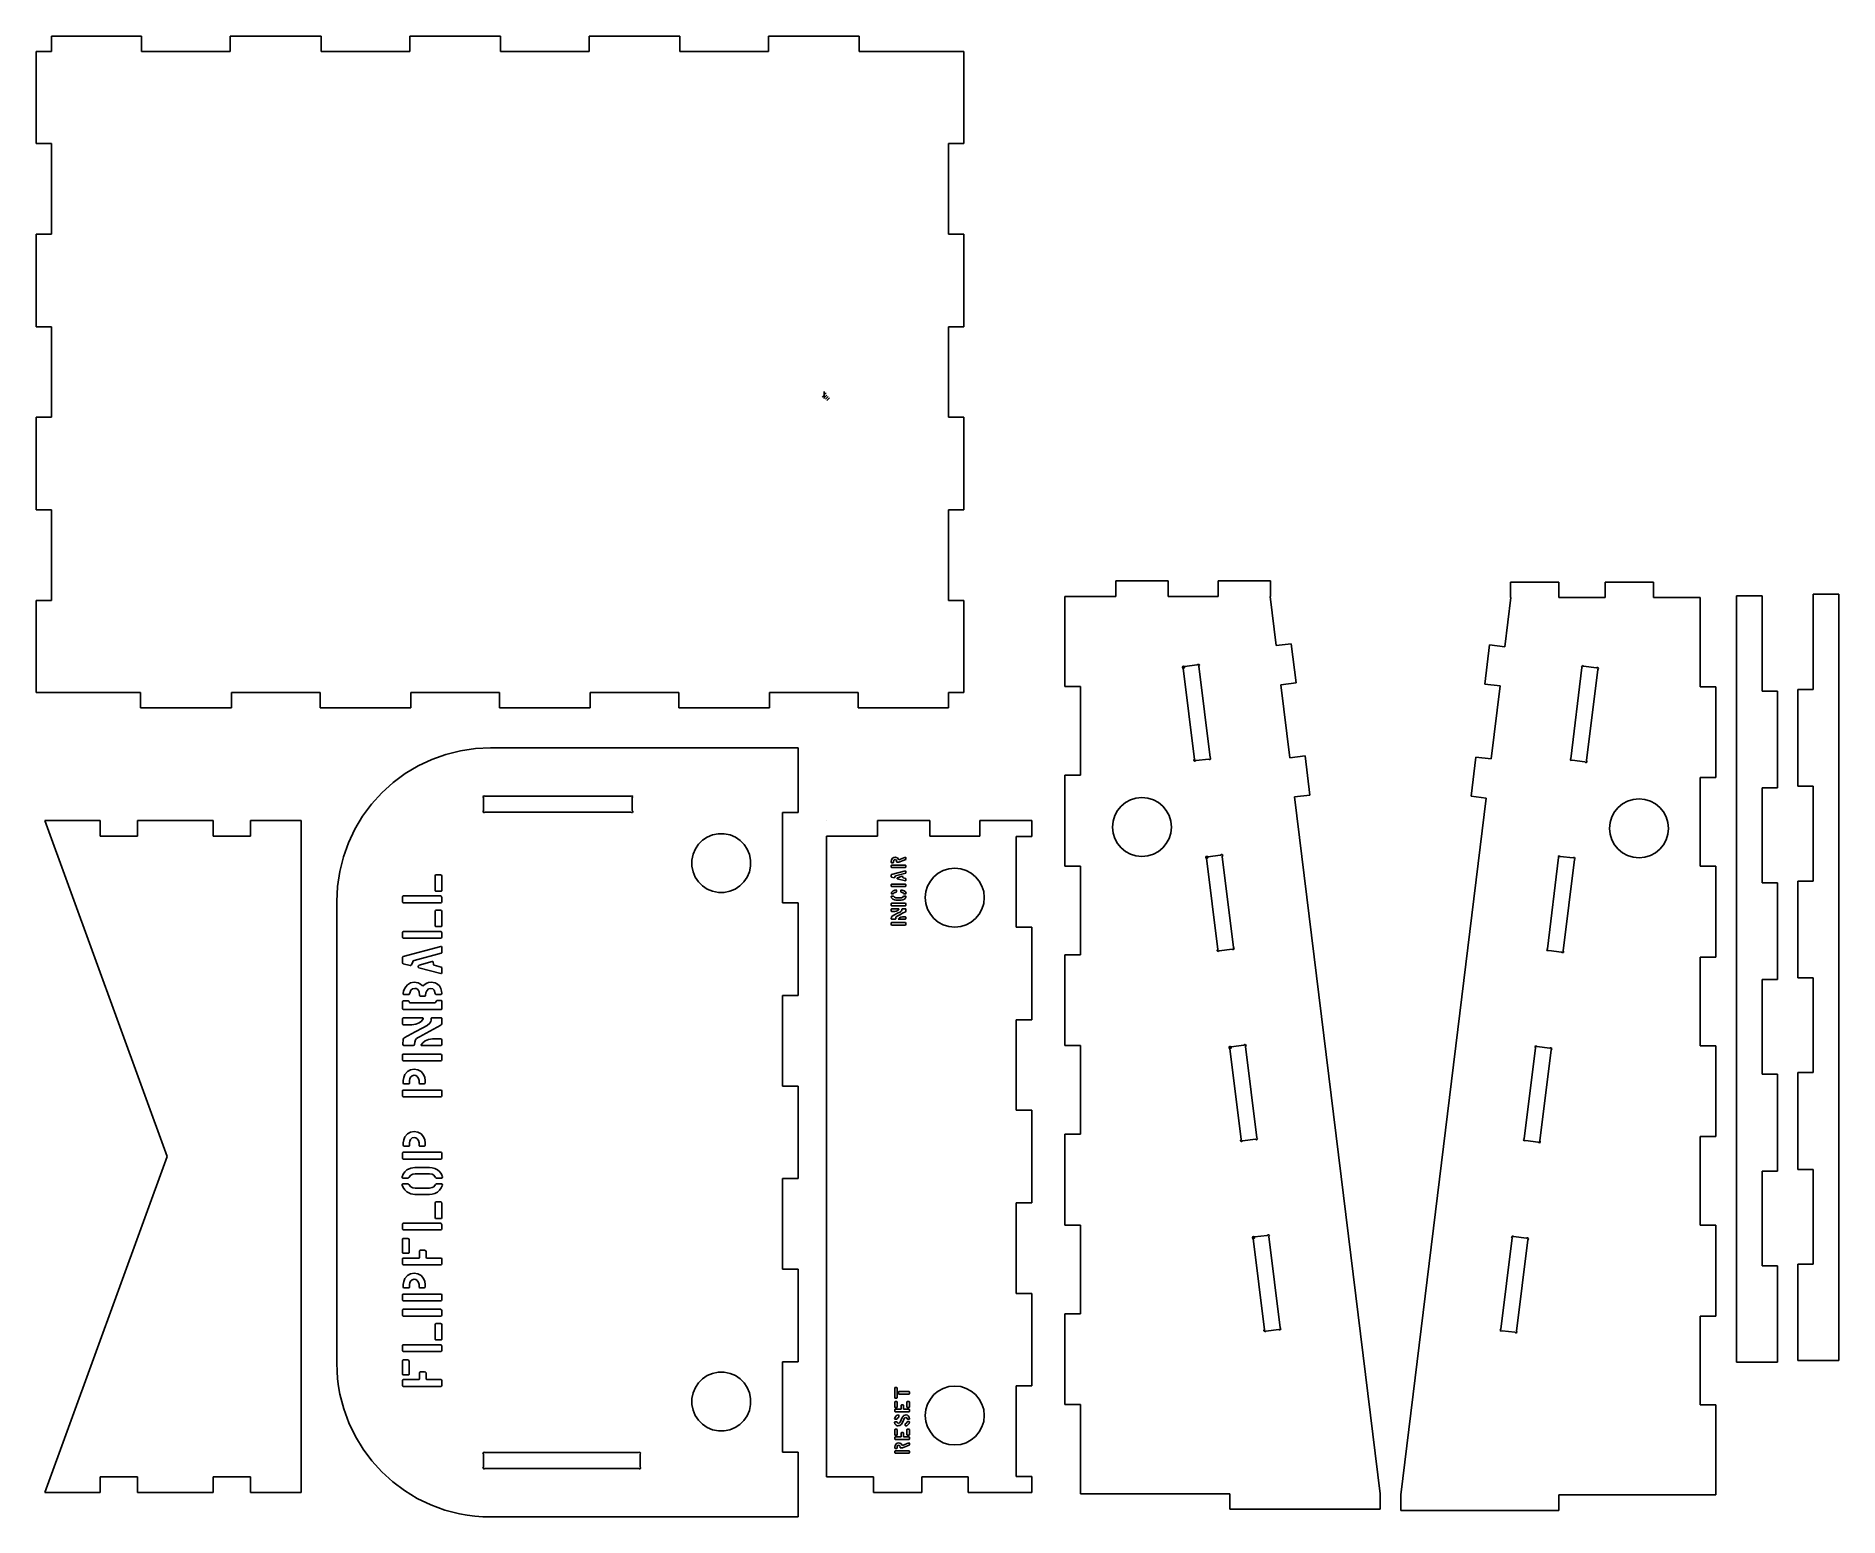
# Model space of a CAD drawing. Extents: x -307 to 396, y -141 to 437.
import ezdxf

# ---------------------------------------------------------------- set-up
doc = ezdxf.new("R2010")
doc.units = 0

msp = doc.modelspace()

# ---------------------------------------------------------------- linework, layer by layer
at = {"layer": 'Layer 1'}
for p, q in [((0.793749, 297.793749), (-0.793749, 296.206251)), ((0, 298.322915), (0, 295.677085)), ((1.058332, 297), (0, 295.941668)), ((1.587498, 296.470834), (0.529166, 295.412502)), ((2.116664, 295.941668), (1.058332, 294.883336))]:
    msp.add_line(p, q, dxfattribs=at)
at = {"layer": 'Shape2DView'}
for p, q in [((0.999999, 131.000097), (1.000028, 131.000097)), ((20.799981, 131.000097), (41.200071, 131.000097)), ((20.799981, 124.900136), (20.799981, 131.000097)), ((41.200071, 124.900136), (41.200071, 131.000097)), ((60.79985, 131.000097), (80.999969, 131.000097)), ((60.79985, 124.900136), (60.79985, 131.000097)), ((80.999969, 124.800123), (80.999969, 131.000097)), ((0.999999, -124.942549), (0.999999, 124.936645)), ((1.000028, 124.900136), (20.799981, 124.900136)), ((41.200071, 124.900136), (60.79985, 124.900136)), ((74.900008, 124.800123), (74.900008, 89.485966)), ((74.900008, 124.800123), (80.999969, 124.800123)), ((26.189563, 114.714219), (26.189563, 115.060294)), ((26.189567, 115.060229), (26.323029, 115.763228)), ((26.335567, 114.56823), (26.189567, 114.71423)), ((26.189767, 113.555231), (26.328067, 113.693231)), ((26.328067, 112.702232), (26.189767, 112.840232)), ((26.189775, 112.840178), (26.189775, 113.555346)), ((26.323029, 115.763228), (26.719666, 116.349228)), ((26.328072, 113.693193), (31.811608, 113.693193)), ((31.811608, 112.70233), (26.328072, 112.70233)), ((26.996197, 114.568169), (26.33556, 114.568169)), ((26.719666, 116.349228), (27.179641, 116.640602)), ((27.095766, 114.66823), (26.996066, 114.56823)), ((27.09568, 115.060294), (27.09568, 114.668182)), ((27.215366, 115.552228), (27.095766, 115.060229)), ((27.179641, 116.640602), (27.718065, 116.742227)), ((27.423853, 115.770728), (27.215366, 115.552228)), ((27.718065, 115.851228), (27.423853, 115.770728)), ((27.718065, 116.742227), (28.181265, 116.666477)), ((28.001202, 115.770353), (27.718065, 115.851228)), ((28.194565, 115.552228), (28.001202, 115.770353)), ((28.181265, 116.666477), (28.588064, 116.445228)), ((28.301564, 115.060229), (28.194565, 115.552228)), ((28.393764, 114.79123), (28.301564, 114.88323)), ((28.30165, 114.883288), (28.30165, 115.060294)), ((29.108099, 114.791213), (28.393725, 114.791213)), ((28.588064, 116.445228), (29.054264, 115.828228)), ((29.054264, 115.828228), (29.177263, 115.774228)), ((29.177063, 114.799229), (29.108063, 114.79123)), ((29.177155, 115.774139), (31.765306, 116.819242)), ((31.903683, 115.882353), (29.177155, 114.79915)), ((31.76526, 116.819227), (31.94956, 116.688227)), ((31.81156, 113.693231), (31.94956, 113.555231)), ((31.94956, 112.840232), (31.81156, 112.702232)), ((31.94956, 115.958228), (31.90356, 115.882228)), ((31.949456, 116.688273), (31.949456, 115.958289)), ((31.949456, 113.555346), (31.949456, 112.840178)), ((26.281767, 110.013235), (26.182067, 109.882236)), ((26.182067, 109.107237), (26.281767, 108.968237)), ((26.182075, 109.88214), (26.182075, 109.107176)), ((26.328067, 106.25324), (26.189767, 106.115241)), ((26.189775, 106.115272), (26.189775, 105.400368)), ((31.772979, 111.495302), (26.28177, 110.013108)), ((26.28177, 108.96827), (27.326397, 108.707127)), ((31.734614, 106.253119), (26.328072, 106.253119)), ((27.326266, 108.707237), (27.487565, 108.784237)), ((27.487528, 108.78412), (27.679615, 109.260105)), ((27.679565, 109.260237), (27.871565, 109.429236)), ((27.871438, 109.429174), (31.849708, 110.527193)), ((28.570564, 108.369238), (28.478264, 108.554238)), ((28.478391, 108.554198), (28.524693, 108.669291)), ((28.524564, 108.669237), (28.616564, 108.753237)), ((31.772979, 107.50936), (28.570466, 108.369254)), ((28.616504, 108.753164), (30.513564, 109.291326)), ((30.513562, 109.291236), (30.690061, 109.160237)), ((30.690041, 109.160357), (30.697713, 108.93017)), ((30.697761, 108.930237), (30.828261, 108.753237)), ((30.828153, 108.753164), (31.849708, 108.477204)), ((31.94956, 106.038241), (31.73456, 106.25324)), ((31.94956, 111.365234), (31.77306, 111.495234)), ((31.94956, 107.640238), (31.77306, 107.509239)), ((31.84976, 110.527235), (31.94956, 110.658235)), ((31.84976, 108.477238), (31.94956, 108.346238)), ((31.949456, 110.658162), (31.949456, 111.365128)), ((31.949456, 108.346236), (31.949456, 107.640328)), ((31.949456, 105.400368), (31.949456, 106.038278)), ((41.46457, 107.429147), (40.404178, 105.476)), ((42.868835, 109.130837), (41.46457, 107.429147)), ((44.570738, 110.534843), (42.868835, 109.130837)), ((46.524045, 111.594939), (44.570738, 110.534843)), ((48.682523, 112.264896), (46.524045, 111.594939)), ((50.999936, 112.498488), (48.682523, 112.264896)), ((53.317349, 112.264896), (50.999936, 112.498488)), ((55.475826, 111.594939), (53.317349, 112.264896)), ((57.429134, 110.534843), (55.475826, 111.594939)), ((59.131037, 109.130837), (57.429134, 110.534843)), ((60.535301, 107.429147), (59.131037, 109.130837)), ((61.595693, 105.476), (60.535301, 107.429147)), ((26.107767, 101.397246), (26.246067, 101.565246)), ((26.354329, 100.843247), (26.107767, 101.397246)), ((26.123067, 102.564245), (26.399192, 103.174494)), ((26.238267, 102.426245), (26.123067, 102.564245)), ((26.189767, 105.400241), (26.328067, 105.262242)), ((26.328067, 98.78115), (26.189767, 98.64285)), ((26.189775, 98.642919), (26.189775, 97.928545)), ((26.883485, 102.426191), (26.238273, 102.426191)), ((26.246078, 101.565238), (26.960214, 101.565238)), ((26.328072, 105.262256), (31.811608, 105.262256)), ((31.734614, 98.781031), (26.328072, 98.781031)), ((26.764766, 100.412248), (26.354329, 100.843247)), ((26.399192, 103.174494), (26.902266, 103.633243)), ((27.434565, 100.096248), (26.764766, 100.412248)), ((27.121566, 102.572245), (26.883566, 102.426245)), ((26.902266, 103.633243), (28.050765, 104.031243)), ((26.960266, 101.565246), (27.083066, 101.496246)), ((27.083066, 101.496246), (27.416865, 101.109247)), ((27.322366, 102.816245), (27.121566, 102.572245)), ((28.096765, 103.140244), (27.322366, 102.816245)), ((27.416865, 101.109247), (27.981765, 100.936247)), ((27.935565, 100.014248), (27.434565, 100.096248)), ((28.027065, 100.014248), (27.935565, 100.014248)), ((27.981769, 100.936324), (30.132035, 100.936324)), ((28.167664, 100.014248), (28.027065, 100.014248)), ((28.050765, 104.031243), (28.258264, 103.846243)), ((28.258264, 103.324244), (28.096765, 103.140244)), ((28.429664, 100.014248), (28.167664, 100.014248)), ((28.258258, 103.846208), (28.258258, 103.324186)), ((28.904363, 100.014248), (28.429664, 100.014248)), ((29.406663, 100.014248), (28.904363, 100.014248)), ((29.815762, 100.014248), (29.406663, 100.014248)), ((29.965362, 100.014248), (29.815762, 100.014248)), ((30.086062, 104.031243), (29.878562, 103.846243)), ((29.878562, 103.324244), (30.040062, 103.140244)), ((29.878564, 103.846208), (29.878564, 103.324186)), ((30.074662, 100.014248), (29.965362, 100.014248)), ((30.040062, 103.140244), (30.796961, 102.831245)), ((30.132062, 100.014248), (30.074662, 100.014248)), ((31.191061, 103.662244), (30.086062, 104.031243)), ((30.139762, 100.936247), (30.132062, 100.936247)), ((30.681561, 100.094248), (30.132062, 100.014248)), ((30.139762, 100.936247), (30.701061, 101.107247)), ((31.34736, 100.403248), (30.681561, 100.094248)), ((30.701061, 101.107247), (31.030561, 101.496246)), ((30.796961, 102.831245), (31.015261, 102.572245)), ((31.015261, 102.572245), (31.261061, 102.426245)), ((31.030561, 101.496246), (31.161261, 101.565246)), ((31.161263, 101.565238), (31.875637, 101.565238)), ((31.722535, 103.195744), (31.191061, 103.662244)), ((31.261011, 102.426191), (31.898656, 102.426191)), ((31.76431, 100.837622), (31.34736, 100.403248)), ((32.01356, 102.564245), (31.722535, 103.195744)), ((31.94956, 98.56615), (31.73456, 98.78115)), ((32.01356, 101.397246), (31.76431, 100.837622)), ((31.81156, 105.262242), (31.94956, 105.400241)), ((31.87556, 101.565246), (32.01356, 101.397246)), ((31.89856, 102.426245), (32.01356, 102.564245)), ((31.949456, 97.928545), (31.949456, 98.56619)), ((39.733894, 103.317624), (39.49995, 101.000247)), ((39.49995, 101.000247), (39.733894, 98.682869)), ((40.404178, 105.476), (39.733894, 103.317624)), ((39.733894, 98.682869), (40.404178, 96.524493)), ((62.265978, 103.317624), (61.595693, 105.476)), ((61.595693, 96.524493), (62.265978, 98.682869)), ((62.499921, 101.000247), (62.265978, 103.317624)), ((62.265978, 98.682869), (62.499921, 101.000247)), ((62.499921, 101.000247), (62.499921, 101.000247)), ((26.189767, 97.928651), (26.328067, 97.790351)), ((26.335567, 96.566152), (26.189767, 96.427853)), ((26.189767, 95.713654), (26.335567, 95.575354)), ((26.189775, 96.42783), (26.189775, 95.71372)), ((26.212767, 92.726049), (26.258778, 93.417404)), ((26.397067, 92.526358), (26.212767, 92.726157)), ((26.258767, 93.417357), (26.420067, 93.663156)), ((26.328072, 97.790432), (31.811608, 97.790432)), ((29.146463, 96.566207), (26.33556, 96.566207)), ((26.33556, 95.575343), (27.564522, 95.575343)), ((27.748671, 92.526289), (26.397075, 92.526289)), ((26.420067, 93.663156), (26.965966, 93.953756)), ((26.965966, 93.953756), (27.516765, 94.247456)), ((27.516765, 94.247456), (28.435364, 94.738355)), ((27.564565, 95.575354), (28.170439, 95.663329)), ((27.940765, 92.703157), (27.748765, 92.526358)), ((27.971565, 93.017857), (27.940765, 92.703157)), ((28.056565, 93.318157), (27.971565, 93.017857)), ((28.463064, 93.693656), (28.056565, 93.318157)), ((28.170439, 95.663329), (28.713464, 95.919153)), ((28.435364, 94.738355), (28.900464, 94.987755)), ((28.744164, 93.847956), (28.463064, 93.693656)), ((28.713464, 95.919153), (29.215563, 96.458653)), ((29.078063, 94.028656), (28.744164, 93.847956)), ((28.900464, 94.987755), (29.377263, 95.244454)), ((29.383263, 93.138357), (28.931564, 92.633857)), ((28.931564, 92.633857), (29.000563, 92.526358)), ((29.000678, 92.526289), (31.811608, 92.526289)), ((29.575363, 94.296555), (29.078063, 94.028656)), ((29.215563, 96.458653), (29.146563, 96.566152)), ((29.377263, 95.244454), (29.814562, 95.483154)), ((29.942975, 93.419669), (29.383263, 93.138357)), ((30.654562, 94.876555), (29.575363, 94.296555)), ((29.814562, 95.483154), (30.253462, 95.887253)), ((30.575061, 93.517156), (29.942975, 93.419669)), ((30.253462, 95.887253), (30.352262, 96.266653)), ((30.352168, 96.266699), (30.352168, 96.450848)), ((30.352262, 96.450853), (30.467562, 96.566152)), ((30.467526, 96.566207), (31.834627, 96.566207)), ((31.811608, 93.517152), (30.574947, 93.517152)), ((31.79606, 95.490854), (30.654562, 94.876555)), ((31.94956, 95.744354), (31.79606, 95.490854)), ((31.81156, 97.790351), (31.94956, 97.928651)), ((31.94956, 93.378857), (31.81156, 93.517156)), ((31.81156, 92.526358), (31.94956, 92.664658)), ((31.83456, 96.566152), (31.94956, 96.450853)), ((31.949456, 96.450848), (31.949456, 95.744412)), ((31.949456, 92.664666), (31.949456, 93.378775)), ((40.404178, 96.524493), (41.46457, 94.571347)), ((41.46457, 94.571347), (42.868835, 92.869657)), ((42.868835, 92.869657), (44.570738, 91.46565)), ((44.570738, 91.46565), (46.524045, 90.405555)), ((55.475826, 90.405555), (57.429134, 91.46565)), ((57.429134, 91.46565), (59.131037, 92.869657)), ((59.131037, 92.869657), (60.535301, 94.571347)), ((60.535301, 94.571347), (61.595693, 96.524493)), ((26.328067, 91.293159), (26.189767, 91.154859)), ((26.189767, 90.44066), (26.328067, 90.302361)), ((26.189775, 91.154955), (26.189775, 90.440581)), ((31.734614, 91.293067), (26.328072, 91.293067)), ((26.328072, 90.302469), (31.811608, 90.302469)), ((31.94956, 91.078159), (31.73456, 91.293159)), ((31.81156, 90.302361), (31.94956, 90.44066)), ((31.949456, 90.440581), (31.949456, 91.078226)), ((46.524045, 90.405555), (48.682523, 89.735597)), ((48.682523, 89.735597), (50.999936, 89.502006)), ((50.999936, 89.502006), (53.317349, 89.735597)), ((53.317349, 89.735597), (55.475826, 90.405555)), ((74.900008, 89.485966), (80.999969, 89.485966)), ((80.999969, 53.371709), (80.999969, 89.485966)), ((74.900008, 53.371709), (74.900008, 18.058081)), ((74.900008, 53.371709), (80.999969, 53.371709)), ((74.900008, 18.058081), (80.999969, 18.058081)), ((80.999969, -18.057499), (80.999969, 18.058081)), ((74.900008, -18.057499), (74.900008, -53.371392)), ((74.900008, -18.057499), (80.999969, -18.057499)), ((74.900008, -53.371392), (80.999969, -53.371392)), ((80.999969, -89.484326), (80.999969, -53.371392)), ((27.542165, -90.187812), (27.665165, -90.072812)), ((27.542297, -94.164799), (27.542297, -90.188116)), ((27.665063, -90.0717), (28.418066, -90.0717)), ((28.417964, -90.072812), (28.532964, -90.187812)), ((28.532895, -90.188116), (28.532895, -94.164799)), ((46.524045, -90.404807), (44.570738, -91.464902)), ((48.682523, -89.734849), (46.524045, -90.404807)), ((50.999936, -89.501258), (48.682523, -89.734849)), ((53.317349, -89.734849), (50.999936, -89.501258)), ((55.475826, -90.404807), (53.317349, -89.734849)), ((57.429134, -91.464902), (55.475826, -90.404807)), ((74.900008, -89.484326), (74.900008, -124.798219)), ((74.900008, -89.484326), (80.999969, -89.484326)), ((27.665165, -94.281307), (27.542165, -94.166007)), ((27.542165, -95.645005), (27.680465, -95.506805)), ((27.603665, -97.872303), (27.542165, -97.810803)), ((27.542297, -97.810753), (27.542297, -95.643818)), ((28.471777, -97.871607), (27.60368, -97.871607)), ((28.418066, -94.281215), (27.665063, -94.281215)), ((27.680409, -95.506235), (28.310116, -95.506235)), ((28.310164, -95.506805), (28.532964, -95.729505)), ((28.532964, -94.166007), (28.417964, -94.281307)), ((28.532964, -97.810803), (28.471664, -97.872303)), ((28.532895, -95.728484), (28.532895, -97.810753)), ((29.093547, -92.553488), (29.093547, -91.799427)), ((29.093663, -91.80051), (29.208963, -91.68551)), ((29.208963, -92.668509), (29.093663, -92.553309)), ((29.208905, -91.685656), (33.187175, -91.685656)), ((33.187175, -92.667259), (29.208905, -92.667259)), ((30.007662, -96.989004), (30.145962, -96.850804)), ((30.007681, -98.525127), (30.007681, -96.987899)), ((30.146058, -96.850316), (30.729463, -96.850316)), ((30.729461, -96.850804), (30.918523, -96.930554)), ((30.918523, -96.930554), (30.998161, -97.119803)), ((30.99828, -97.120191), (30.99828, -98.525127)), ((32.311659, -95.645005), (32.457459, -95.506805)), ((32.372959, -97.872303), (32.311659, -97.810803)), ((32.31167, -97.810753), (32.31167, -95.643818)), ((33.248558, -97.871607), (32.373053, -97.871607)), ((32.457455, -95.506235), (33.079754, -95.506235)), ((33.079658, -95.506805), (33.302158, -95.729505)), ((33.187158, -91.68551), (33.302158, -91.80051)), ((33.302158, -92.553309), (33.187158, -92.668509)), ((33.302158, -97.810803), (33.248458, -97.872303)), ((33.302268, -91.799427), (33.302268, -92.553488)), ((33.302268, -95.728484), (33.302268, -97.810753)), ((40.404178, -96.523745), (39.733894, -98.682121)), ((41.46457, -94.570599), (40.404178, -96.523745)), ((42.868835, -92.868909), (41.46457, -94.570599)), ((44.570738, -91.464902), (42.868835, -92.868909)), ((59.131037, -92.868909), (57.429134, -91.464902)), ((60.535301, -94.570599), (59.131037, -92.868909)), ((61.595693, -96.523745), (60.535301, -94.570599)), ((62.265978, -98.682121), (61.595693, -96.523745)), ((27.585165, -103.452496), (27.462165, -103.583495)), ((27.462165, -103.583495), (27.663103, -104.22712)), ((27.477665, -102.308497), (27.719028, -101.670248)), ((27.608165, -102.484497), (27.477665, -102.308497)), ((27.542165, -98.724801), (27.680465, -98.586502)), ((27.680465, -99.5773), (27.542165, -99.439001)), ((27.542297, -99.437938), (27.542297, -98.723564)), ((28.276514, -103.451662), (27.585159, -103.451662)), ((28.291596, -102.483288), (27.608178, -102.483288)), ((27.663103, -104.22712), (28.100365, -104.739494)), ((27.680409, -98.585981), (29.946033, -98.585981)), ((33.164156, -99.578167), (27.680409, -99.578167)), ((27.719028, -101.670248), (28.136865, -101.144498)), ((28.100365, -104.739494), (28.501402, -104.966119)), ((28.136865, -101.144498), (28.537814, -100.894374)), ((28.468464, -103.606495), (28.276464, -103.452496)), ((28.429964, -102.377497), (28.291664, -102.484497)), ((28.722364, -101.918497), (28.429964, -102.377497)), ((28.628764, -103.918495), (28.468464, -103.606495)), ((28.501402, -104.966119), (28.952164, -105.049493)), ((28.537814, -100.894374), (28.998163, -100.802499)), ((29.051963, -104.097495), (28.628764, -103.918495)), ((28.998163, -101.809498), (28.722364, -101.918497)), ((28.952164, -105.049493), (29.488963, -104.959494)), ((28.998032, -100.803186), (29.067353, -100.803186)), ((29.00597, -101.808602), (28.998032, -101.808602)), ((29.197963, -101.617498), (29.005963, -101.809498)), ((29.479663, -103.823495), (29.051963, -104.097495)), ((29.067463, -100.802499), (29.197963, -100.941499)), ((29.198057, -100.940769), (29.198057, -101.618102)), ((29.759562, -103.377496), (29.479663, -103.823495)), ((29.488963, -104.959494), (30.200962, -104.439494)), ((30.053662, -102.732496), (29.759562, -103.377496)), ((29.946162, -98.586502), (30.007662, -98.525002)), ((30.349962, -102.024497), (30.053662, -102.732496)), ((30.200962, -104.439494), (30.841461, -103.229496)), ((30.669561, -101.461498), (30.349962, -102.024497)), ((31.162861, -101.012498), (30.669561, -101.461498)), ((30.841461, -103.229496), (31.295161, -102.184497)), ((30.998161, -98.525002), (31.059661, -98.586502)), ((31.059663, -98.585981), (33.164156, -98.585981)), ((32.06266, -100.802499), (31.162861, -101.012498)), ((31.295161, -102.184497), (31.51486, -101.906497)), ((31.51486, -101.906497), (31.86296, -101.762498)), ((31.647831, -104.933327), (31.647831, -104.25864)), ((31.64796, -104.258495), (31.83996, -104.059495)), ((31.77846, -105.065494), (31.64796, -104.934494)), ((31.839918, -105.065618), (31.778535, -105.065618)), ((31.83996, -104.059495), (32.14046, -103.930495)), ((32.322934, -104.965494), (31.83996, -105.065494)), ((31.86296, -101.762498), (32.23146, -101.919497)), ((32.485309, -100.904999), (32.06266, -100.802499)), ((32.14046, -103.930495), (32.408159, -103.490496)), ((32.23146, -101.919497), (32.415959, -102.292497)), ((32.738559, -104.694494), (32.322934, -104.965494)), ((32.408159, -103.490496), (32.554159, -103.391495)), ((32.415959, -102.292497), (32.615459, -102.446497)), ((32.837759, -101.166498), (32.485309, -100.904999)), ((32.554028, -103.390808), (33.230037, -103.390808)), ((32.615411, -102.446247), (33.260729, -102.446247)), ((33.134583, -104.177745), (32.738559, -104.694494)), ((33.201733, -101.699748), (32.837759, -101.166498)), ((33.368158, -103.560495), (33.134583, -104.177745)), ((33.164158, -98.586502), (33.302158, -98.724801)), ((33.302158, -99.439001), (33.164158, -99.5773)), ((33.375958, -102.315497), (33.201733, -101.699748)), ((33.229958, -103.391495), (33.368158, -103.560495)), ((33.260658, -102.446497), (33.375958, -102.315497)), ((33.302268, -98.723564), (33.302268, -99.437938)), ((39.733894, -98.682121), (39.49995, -100.999499)), ((39.49995, -100.999499), (39.733894, -103.316876)), ((39.733894, -103.316876), (40.404178, -105.475252)), ((40.404178, -105.475252), (41.46457, -107.428399)), ((60.535301, -107.428399), (61.595693, -105.475252)), ((61.595693, -105.475252), (62.265978, -103.316876)), ((62.499921, -100.999499), (62.265978, -98.682121)), ((62.265978, -103.316876), (62.499921, -100.999499)), ((62.499921, -100.999499), (62.499921, -100.999499)), ((27.542165, -106.429492), (27.680465, -106.290492)), ((27.603665, -108.656489), (27.542165, -108.594489)), ((27.542165, -109.508488), (27.680465, -109.370488)), ((27.680465, -110.361487), (27.542165, -110.223487)), ((27.542297, -108.595156), (27.542297, -106.428221)), ((27.542297, -110.222341), (27.542297, -109.507967)), ((28.471777, -108.65601), (27.60368, -108.65601)), ((27.675678, -112.660484), (28.072365, -112.074485)), ((27.680409, -106.290638), (28.310116, -106.290638)), ((27.680409, -109.370384), (29.946033, -109.370384)), ((33.164156, -110.36257), (27.680409, -110.36257)), ((28.072365, -112.074485), (28.532327, -111.782735)), ((28.310164, -106.290492), (28.532964, -106.513492)), ((28.532964, -108.594489), (28.471664, -108.656489)), ((28.532327, -111.782735), (29.070663, -111.681485)), ((28.532895, -106.512887), (28.532895, -108.595156)), ((29.070663, -111.681485), (29.533913, -111.756735)), ((29.533913, -111.756735), (29.940762, -111.977485)), ((29.940762, -111.977485), (30.406962, -112.595484)), ((29.946162, -109.370488), (30.007662, -109.309488)), ((30.007662, -107.77349), (30.145962, -107.63449)), ((30.007681, -109.30953), (30.007681, -107.772303)), ((30.146058, -107.634719), (30.729463, -107.634719)), ((33.256231, -112.542734), (30.529703, -113.624879)), ((30.529968, -112.648567), (33.117854, -111.603464)), ((30.729461, -107.63449), (30.918523, -107.714615)), ((30.918523, -107.714615), (30.998161, -107.90349)), ((30.998161, -109.309488), (31.059661, -109.370488)), ((30.99828, -107.904594), (30.99828, -109.30953)), ((31.059663, -109.370384), (33.164156, -109.370384)), ((32.311659, -106.429492), (32.457459, -106.290492)), ((32.372959, -108.656489), (32.311659, -108.594489)), ((32.31167, -108.595156), (32.31167, -106.428221)), ((33.248558, -108.65601), (32.373053, -108.65601)), ((32.457455, -106.290638), (33.079754, -106.290638)), ((33.079658, -106.290492), (33.302158, -106.513492)), ((33.117958, -111.604485), (33.302158, -111.735485)), ((33.164158, -109.370488), (33.302158, -109.508488)), ((33.302158, -110.223487), (33.164158, -110.361487)), ((33.302158, -108.594489), (33.248458, -108.656489)), ((33.302158, -112.465484), (33.256158, -112.541484)), ((33.302268, -106.512887), (33.302268, -108.595156)), ((33.302268, -109.507967), (33.302268, -110.222341)), ((33.302268, -111.735756), (33.302268, -112.466005)), ((41.46457, -107.428399), (42.868835, -109.130089)), ((42.868835, -109.130089), (44.570738, -110.534095)), ((44.570738, -110.534095), (46.524045, -111.594191)), ((46.524045, -111.594191), (48.682523, -112.264148)), ((48.682523, -112.264148), (50.999936, -112.49774)), ((50.999936, -112.49774), (53.317349, -112.264148)), ((53.317349, -112.264148), (55.475826, -111.594191)), ((55.475826, -111.594191), (57.429134, -110.534095)), ((57.429134, -110.534095), (59.131037, -109.130089)), ((59.131037, -109.130089), (60.535301, -107.428399)), ((27.542165, -113.363483), (27.675678, -112.660484)), ((27.688165, -113.855482), (27.542165, -113.709483)), ((27.542297, -113.709545), (27.542297, -113.362941)), ((27.542465, -114.868481), (27.680665, -114.730481)), ((27.680665, -115.72148), (27.542465, -115.58348)), ((27.542561, -115.582793), (27.542561, -114.868419)), ((27.680673, -114.730835), (33.164156, -114.730835)), ((33.164156, -115.720376), (27.680673, -115.720376)), ((28.348746, -113.855066), (27.688082, -113.855066)), ((28.448464, -113.755482), (28.348664, -113.855482)), ((28.568064, -112.871484), (28.448464, -113.363483)), ((28.448493, -113.362941), (28.448493, -113.754524)), ((28.776501, -112.652984), (28.568064, -112.871484)), ((29.070663, -112.572484), (28.776501, -112.652984)), ((29.353851, -112.652984), (29.070663, -112.572484)), ((29.547263, -112.871484), (29.353851, -112.652984)), ((29.654163, -113.363483), (29.547263, -112.871484)), ((29.746463, -113.632483), (29.654163, -113.540483)), ((29.654198, -113.540212), (29.654198, -113.362941)), ((30.460647, -113.632816), (29.746538, -113.632816)), ((30.406962, -112.595484), (30.529961, -112.649484)), ((30.529662, -113.624483), (30.460662, -113.632483)), ((33.164158, -114.730481), (33.302158, -114.868481)), ((33.302158, -115.58348), (33.164158, -115.72148)), ((33.302268, -114.868419), (33.302268, -115.582793)), ((0.999999, -124.89876), (19.274977, -124.89876)), ((19.274977, -131.000044), (19.274977, -124.89876)), ((38.149958, -131.000044), (38.149958, -124.89876)), ((38.149958, -124.89876), (56.224946, -124.89876)), ((56.224946, -131.000044), (56.224946, -124.89876)), ((74.900008, -124.798219), (80.999969, -124.798219)), ((80.999969, -131.000044), (80.999969, -124.798219)), ((38.149958, -131.000044), (19.274977, -131.000044)), ((80.999969, -131.000044), (56.224946, -131.000044))]:
    msp.add_line(p, q, dxfattribs=at)
at = {"layer": 'Shape2DView001'}
for p, q in [((-153.095743, 154.877388), (-158.388174, 152.376228)), ((-147.584837, 156.8511), (-153.095743, 154.877388)), ((-141.894799, 158.281067), (-147.584837, 156.8511)), ((-136.064972, 159.150993), (-141.894799, 158.281067)), ((-130.134702, 159.444581), (-136.064972, 159.150993)), ((-10.134587, 159.444092), (-130.134884, 159.444092)), ((-10.134587, 159.444092), (-10.134587, 134.244149)), ((-163.422785, 149.363917), (-168.160235, 145.85675)), ((-158.388174, 152.376228), (-163.422785, 149.363917)), ((-172.561178, 141.871025), (-176.546906, 137.470085)), ((-168.160235, 145.85675), (-172.561178, 141.871025)), ((-132.774606, 140.745251), (-133.109886, 140.409972)), ((-132.344875, 140.544862), (-132.774606, 140.745251)), ((-75.006732, 140.74525), (-75.436462, 140.544864)), ((-74.671453, 140.409972), (-75.006732, 140.74525)), ((-176.546906, 137.470085), (-180.054077, 132.732639)), ((-133.109886, 140.409972), (-132.909499, 139.980241)), ((-133.084702, 134.709381), (-133.102082, 134.444226)), ((-133.102082, 134.444226), (-132.954454, 134.223286)), ((-132.909499, 134.909161), (-133.084702, 134.709381)), ((-132.954454, 134.223286), (-132.702833, 134.137872)), ((-132.908772, 139.980308), (-132.908772, 134.90931)), ((-132.702833, 134.137872), (-132.344876, 134.344539)), ((-132.344946, 140.544135), (-75.436317, 140.544135)), ((-132.344946, 134.344161), (-75.436317, 134.344161)), ((-75.436462, 134.344538), (-75.078505, 134.137872)), ((-75.078505, 134.137872), (-74.826884, 134.223286)), ((-74.871838, 139.980241), (-74.671453, 140.409972)), ((-74.696635, 134.709379), (-74.871838, 134.90916)), ((-74.871697, 139.980308), (-74.871697, 134.90931)), ((-74.826884, 134.223286), (-74.679257, 134.444226)), ((-74.679257, 134.444226), (-74.696635, 134.709379)), ((-16.234575, 134.244149), (-10.134587, 134.244149)), ((-16.234575, 98.930256), (-16.234575, 134.244149)), ((-183.066393, 127.698029), (-185.567557, 122.4056)), ((-180.054077, 132.732639), (-183.066393, 127.698029)), ((-185.567557, 122.4056), (-187.541273, 116.894696)), ((-50.223848, 119.951804), (-51.105404, 117.870535)), ((-48.974446, 121.790039), (-50.223848, 119.951804)), ((-47.407815, 123.343825), (-48.974446, 121.790039)), ((-45.574571, 124.571751), (-47.407815, 123.343825)), ((-43.52533, 125.432402), (-45.574571, 124.571751)), ((-41.310708, 125.884367), (-43.52533, 125.432402)), ((-38.98132, 125.886231), (-41.310708, 125.884367)), ((-36.698428, 125.423139), (-38.98132, 125.886231)), ((-34.617158, 124.541585), (-36.698428, 125.423139)), ((-32.778921, 123.292186), (-34.617158, 124.541585)), ((-31.225133, 121.725557), (-32.778921, 123.292186)), ((-29.997205, 119.892315), (-31.225133, 121.725557)), ((-29.136551, 117.843075), (-29.997205, 119.892315)), ((-187.541273, 116.894696), (-188.971245, 111.204659)), ((-51.105404, 117.870535), (-51.5685, 115.587644)), ((-51.5685, 115.587644), (-51.566638, 113.258256)), ((-51.566638, 113.258256), (-51.114677, 111.043633)), ((-29.145805, 111.016173), (-28.682716, 113.299065)), ((-28.684583, 115.628453), (-29.136551, 117.843075)), ((-28.682716, 113.299065), (-28.684583, 115.628453)), ((-188.971245, 111.204659), (-189.841176, 105.374834)), ((-151.749809, 109.565236), (-151.641809, 109.826236)), ((-151.749809, 109.565236), (-151.641809, 109.826236)), ((-151.749728, 103.66735), (-151.749728, 109.565169)), ((-151.641809, 109.826236), (-151.380809, 109.934236)), ((-151.641809, 109.826236), (-151.380809, 109.934236)), ((-151.380899, 109.934263), (-149.721699, 109.934263)), ((-149.721811, 109.934236), (-149.302687, 109.759486)), ((-149.721699, 109.934263), (-149.721699, 109.934263)), ((-149.721699, 109.934263), (-149.721699, 109.934263)), ((-149.302687, 109.759486), (-149.128812, 109.340236)), ((-149.128768, 109.340274), (-149.128768, 103.66735)), ((-51.114677, 111.043633), (-50.254028, 108.994391)), ((-50.254028, 108.994391), (-49.026105, 107.161145)), ((-49.026105, 107.161145), (-47.472321, 105.594512)), ((-47.472321, 105.594512), (-45.634088, 104.345108)), ((-34.67662, 104.314942), (-32.84338, 105.542873)), ((-32.84338, 105.542873), (-31.276753, 107.096663)), ((-31.276753, 107.096663), (-30.027356, 108.934901)), ((-30.027356, 108.934901), (-29.145805, 111.016173)), ((-189.841176, 105.374834), (-190.134768, 99.444563)), ((-190.134635, 99.444605), (-190.134635, -80.554649)), ((-164.487812, 101.25012), (-164.487812, 99.366553)), ((-164.374168, 101.520621), (-164.487793, 101.250247)), ((-164.374168, 101.520621), (-164.487793, 101.250247)), ((-164.487793, 99.366549), (-164.373418, 99.106412)), ((-164.487793, 99.366549), (-164.373418, 99.106412)), ((-164.118793, 101.640246), (-164.374168, 101.520621)), ((-164.118793, 101.640246), (-164.374168, 101.520621)), ((-164.373418, 99.106412), (-164.118793, 98.997849)), ((-164.373418, 99.106412), (-164.118793, 98.997849)), ((-149.701855, 101.640115), (-164.118718, 101.640115)), ((-164.118718, 98.997724), (-149.496803, 98.997724)), ((-151.606809, 103.503244), (-151.749809, 103.667243)), ((-151.606809, 103.503244), (-151.749809, 103.667243)), ((-149.271908, 103.503308), (-151.606853, 103.503308)), ((-149.701855, 101.640115), (-149.701855, 101.640115)), ((-149.701855, 101.640115), (-149.701855, 101.640115)), ((-149.380812, 101.542246), (-149.701811, 101.640246)), ((-149.496812, 98.997849), (-149.235937, 99.105587)), ((-149.128812, 101.046247), (-149.380812, 101.542246)), ((-149.128812, 103.667243), (-149.271812, 103.503244)), ((-149.235937, 99.105587), (-149.128812, 99.366549)), ((-149.128768, 99.366553), (-149.128768, 101.046126)), ((-45.634088, 104.345108), (-43.55282, 103.463549)), ((-43.55282, 103.463549), (-41.269929, 103.00045)), ((-41.269868, 103.000444), (-38.94048, 103.002315)), ((-38.94048, 103.002315), (-36.725859, 103.454285)), ((-36.725859, 103.454285), (-34.67662, 104.314942)), ((-16.234575, 98.930256), (-10.134587, 98.930256)), ((-10.134587, 98.930256), (-10.134587, 62.815999)), ((-151.749809, 95.741254), (-151.641809, 96.002353)), ((-151.749809, 95.741254), (-151.641809, 96.002353)), ((-151.749728, 89.843153), (-151.749728, 95.741237)), ((-151.641809, 96.002353), (-151.380809, 96.109853)), ((-151.641809, 96.002353), (-151.380809, 96.109853)), ((-151.380899, 96.109801), (-149.721699, 96.109801)), ((-149.721811, 96.109853), (-149.302687, 95.935566)), ((-149.721699, 96.109801), (-149.721699, 96.109801)), ((-149.721699, 96.109801), (-149.721699, 96.109801)), ((-149.302687, 95.935566), (-149.128812, 95.516554)), ((-149.128768, 95.516606), (-149.128768, 89.843153)), ((-164.487812, 87.426452), (-164.487812, 85.542621)), ((-164.374168, 87.696701), (-164.487793, 87.426564)), ((-164.374168, 87.696701), (-164.487793, 87.426564)), ((-164.487793, 85.542566), (-164.373418, 85.282429)), ((-164.487793, 85.542566), (-164.373418, 85.282429)), ((-164.118793, 87.815863), (-164.374168, 87.696701)), ((-164.118793, 87.815863), (-164.374168, 87.696701)), ((-164.373418, 85.282429), (-164.118793, 85.173867)), ((-164.373418, 85.282429), (-164.118793, 85.173867)), ((-149.701855, 87.815918), (-164.118718, 87.815918)), ((-164.118718, 85.173792), (-149.496803, 85.173792)), ((-151.606809, 89.679261), (-151.749809, 89.843261)), ((-151.606809, 89.679261), (-151.749809, 89.843261)), ((-149.271908, 89.679376), (-151.606853, 89.679376)), ((-149.701855, 87.815918), (-149.701855, 87.815918)), ((-149.701855, 87.815918), (-149.701855, 87.815918)), ((-149.380812, 87.717964), (-149.701811, 87.815863)), ((-149.496812, 85.173867), (-149.235937, 85.281604)), ((-149.128812, 87.221864), (-149.380812, 87.717964)), ((-149.128812, 89.843261), (-149.271812, 89.679261)), ((-149.235937, 85.281604), (-149.128812, 85.542566)), ((-149.128768, 85.542621), (-149.128768, 87.221929)), ((-164.436543, 77.874438), (-164.508793, 77.654576)), ((-164.436543, 77.874438), (-164.508793, 77.654576)), ((-164.508714, 77.654608), (-164.508714, 75.585833)), ((-164.242793, 78.002576), (-164.436543, 77.874438)), ((-164.242793, 78.002576), (-164.436543, 77.874438)), ((-149.598932, 81.95514), (-164.242808, 78.002534)), ((-160.002865, 76.445992), (-149.394939, 79.374662)), ((-149.598932, 81.95514), (-149.598932, 81.95514)), ((-149.273062, 81.896471), (-149.598811, 81.955271)), ((-149.394812, 79.374574), (-149.200312, 79.502712)), ((-149.128812, 81.607271), (-149.273062, 81.896471)), ((-149.200312, 79.502712), (-149.128812, 79.722574)), ((-149.128768, 79.722588), (-149.128768, 81.607213)), ((-164.508793, 75.585879), (-164.437293, 75.348742)), ((-164.508793, 75.585879), (-164.437293, 75.348742)), ((-164.437293, 75.348742), (-164.242793, 75.217279)), ((-164.437293, 75.348742), (-164.242793, 75.217279)), ((-164.242808, 75.217269), (-161.456749, 74.521151)), ((-161.456797, 74.52128), (-161.196797, 74.546068)), ((-161.196797, 74.546068), (-161.026797, 74.72588)), ((-161.026801, 74.725938), (-160.514833, 75.995408)), ((-160.514798, 75.995278), (-160.306423, 76.280766)), ((-160.306423, 76.280766), (-160.002798, 76.445878)), ((-158.36155, 73.812406), (-158.3848, 74.111281)), ((-158.36155, 73.812406), (-158.3848, 74.111281)), ((-158.384675, 74.111312), (-158.261909, 74.418493)), ((-158.138801, 73.619881), (-158.36155, 73.812406)), ((-158.138801, 73.619881), (-158.36155, 73.812406)), ((-158.261801, 74.41858), (-158.016801, 74.64388)), ((-158.261801, 74.41858), (-158.016801, 74.64388)), ((-149.598932, 71.325782), (-158.138878, 73.619981)), ((-158.016905, 74.643918), (-152.957814, 76.077164)), ((-152.957814, 76.077164), (-152.957814, 76.077164)), ((-152.957807, 76.077278), (-152.672808, 76.054278)), ((-152.672808, 76.054278), (-152.486808, 75.729279)), ((-152.486856, 75.729237), (-152.466747, 75.114611)), ((-152.466808, 75.11458), (-152.369683, 74.818705)), ((-152.369683, 74.818705), (-152.118808, 74.64388)), ((-152.118821, 74.643918), (-149.394939, 73.906525)), ((-149.273062, 71.384647), (-149.598811, 71.325884)), ((-149.394812, 73.906581), (-149.200312, 73.778444)), ((-149.128812, 71.673884), (-149.273062, 71.384647)), ((-149.200312, 73.778444), (-149.128812, 73.558581)), ((-149.128768, 73.558598), (-149.128768, 71.673973)), ((-164.303793, 63.559294), (-164.131356, 64.513655)), ((-164.303793, 63.559294), (-164.131356, 64.513655)), ((-164.211543, 63.270182), (-164.303793, 63.559294)), ((-164.211543, 63.270182), (-164.303793, 63.559294)), ((-164.131356, 64.513655), (-163.774044, 65.414767)), ((-164.131356, 64.513655), (-163.774044, 65.414767)), ((-163.774044, 65.414767), (-163.251357, 66.231616)), ((-163.774044, 65.414767), (-163.251357, 66.231616)), ((-163.251357, 66.231616), (-162.582795, 66.93319)), ((-163.251357, 66.231616), (-162.582795, 66.93319)), ((-162.582795, 66.93319), (-161.346047, 67.696989)), ((-162.582795, 66.93319), (-161.346047, 67.696989)), ((-161.764796, 63.456594), (-161.894421, 63.234357)), ((-161.577046, 64.170693), (-161.764796, 63.456594)), ((-161.219797, 64.836193), (-161.577046, 64.170693)), ((-161.346047, 67.696989), (-159.924799, 67.982588)), ((-161.346047, 67.696989), (-159.924799, 67.982588)), ((-160.547798, 65.398992), (-161.219797, 64.836193)), ((-159.761799, 65.565892), (-160.547798, 65.398992)), ((-159.924799, 67.982588), (-159.11605, 67.909764)), ((-159.212299, 65.499629), (-159.761799, 65.565892)), ((-159.212299, 65.499629), (-159.761799, 65.565892)), ((-158.7168, 65.271592), (-159.212299, 65.499629)), ((-158.7168, 65.271592), (-159.212299, 65.499629)), ((-159.11605, 67.909764), (-158.341801, 67.685289)), ((-158.251801, 64.732693), (-158.7168, 65.271592)), ((-158.251801, 64.732693), (-158.7168, 65.271592)), ((-158.341801, 67.685289), (-157.531552, 67.243702)), ((-158.050801, 64.212493), (-158.251801, 64.732693)), ((-158.050801, 64.212493), (-158.251801, 64.732693)), ((-157.901801, 62.923895), (-158.050801, 64.212493)), ((-157.901801, 62.923895), (-158.050801, 64.212493)), ((-157.531552, 67.243702), (-156.857802, 66.65129)), ((-156.857802, 66.65129), (-156.554053, 66.523853)), ((-156.857802, 66.65129), (-156.554053, 66.523853)), ((-156.554053, 66.523853), (-156.263803, 66.67189)), ((-156.554053, 66.523853), (-156.263803, 66.67189)), ((-156.263803, 66.67189), (-155.676804, 67.267089)), ((-156.263803, 66.67189), (-155.676804, 67.267089)), ((-155.676804, 67.267089), (-155.048805, 67.641901)), ((-155.676804, 67.267089), (-155.048805, 67.641901)), ((-155.378304, 63.826994), (-155.485804, 62.923895)), ((-155.057805, 64.689893), (-155.378304, 63.826994)), ((-154.401805, 65.358392), (-155.057805, 64.689893)), ((-155.048805, 67.641901), (-154.345806, 67.876989)), ((-155.048805, 67.641901), (-154.345806, 67.876989)), ((-153.539806, 65.565892), (-154.401805, 65.358392)), ((-154.345806, 67.876989), (-153.355807, 67.982588)), ((-154.345806, 67.876989), (-153.355807, 67.982588)), ((-152.694808, 65.352392), (-153.539806, 65.565892)), ((-152.694808, 65.352392), (-153.539806, 65.565892)), ((-153.355807, 67.982588), (-151.817809, 67.745289)), ((-152.217808, 64.848993), (-152.694808, 65.352392)), ((-152.217808, 64.848993), (-152.694808, 65.352392)), ((-151.778809, 63.538594), (-152.217808, 64.848993)), ((-151.778809, 63.538594), (-152.217808, 64.848993)), ((-151.817809, 67.745289), (-150.88356, 67.264589)), ((-151.647559, 63.333219), (-151.778809, 63.538594)), ((-151.647559, 63.333219), (-151.778809, 63.538594)), ((-151.409809, 63.251894), (-151.647559, 63.333219)), ((-151.409809, 63.251894), (-151.647559, 63.333219)), ((-150.88356, 67.264589), (-150.133811, 66.53219)), ((-150.133811, 66.53219), (-149.575562, 65.555604)), ((-149.575562, 65.555604), (-149.249812, 64.480993)), ((-149.228937, 63.372519), (-149.504812, 63.251894)), ((-149.249812, 64.480993), (-149.136812, 63.661294)), ((-149.136812, 63.661294), (-149.228937, 63.372519)), ((-164.48887, 57.681237), (-164.48887, 60.344)), ((-164.488793, 60.343898), (-164.380793, 60.614635)), ((-164.488793, 60.343898), (-164.380793, 60.614635)), ((-164.380793, 57.420302), (-164.488793, 57.681301)), ((-164.380793, 57.420302), (-164.488793, 57.681301)), ((-164.380793, 60.614635), (-164.119793, 60.732598)), ((-164.380793, 60.614635), (-164.119793, 60.732598)), ((-164.119793, 57.312602), (-164.380793, 57.420302)), ((-164.119793, 57.312602), (-164.380793, 57.420302)), ((-163.934793, 63.149295), (-164.211543, 63.270182)), ((-163.934793, 63.149295), (-164.211543, 63.270182)), ((-164.119777, 60.732673), (-162.234887, 60.732673)), ((-149.484897, 57.312673), (-164.119777, 57.312673)), ((-162.132758, 63.149374), (-163.934833, 63.149374)), ((-162.234887, 60.732673), (-162.234887, 60.732673)), ((-162.234887, 60.732673), (-162.234887, 60.732673)), ((-162.234796, 60.732598), (-162.003546, 60.646973)), ((-161.894421, 63.234357), (-162.132796, 63.149295)), ((-162.003546, 60.646973), (-161.866796, 60.425298)), ((-161.866852, 60.425227), (-161.846744, 60.26198)), ((-161.846796, 60.261898), (-161.716046, 60.039511)), ((-161.716046, 60.039511), (-161.478797, 59.954599)), ((-161.478709, 59.954534), (-151.880696, 59.954534)), ((-157.794176, 62.662945), (-157.901801, 62.923895)), ((-157.794176, 62.662945), (-157.901801, 62.923895)), ((-157.532802, 62.555295), (-157.794176, 62.662945)), ((-157.532802, 62.555295), (-157.794176, 62.662945)), ((-155.853674, 62.555385), (-157.532718, 62.555385)), ((-155.592929, 62.66302), (-155.853804, 62.555295)), ((-155.485804, 62.923895), (-155.592929, 62.66302)), ((-151.880809, 59.954599), (-151.552809, 60.179898)), ((-151.880809, 59.954599), (-151.552809, 60.179898)), ((-151.880696, 59.954534), (-151.880696, 59.954534)), ((-151.880696, 59.954534), (-151.880696, 59.954534)), ((-151.552878, 60.179959), (-151.348884, 60.589269)), ((-149.504741, 63.251767), (-151.409738, 63.251767)), ((-151.348809, 60.589298), (-151.02081, 60.814598)), ((-151.348809, 60.589298), (-151.02081, 60.814598)), ((-151.020801, 60.814693), (-149.484897, 60.814693)), ((-149.484897, 60.814693), (-149.484897, 60.814693)), ((-149.484812, 60.814598), (-149.223937, 60.706898)), ((-149.223937, 57.420302), (-149.484812, 57.312602)), ((-149.223937, 60.706898), (-149.116812, 60.445898)), ((-149.116812, 57.681301), (-149.223937, 57.420302)), ((-149.116862, 60.445865), (-149.116862, 57.681237)), ((-16.234575, 62.815999), (-10.134587, 62.815999)), ((-16.234575, 27.501048), (-16.234575, 62.815999)), ((-164.487812, 53.679419), (-164.487812, 51.774686)), ((-164.369418, 53.940556), (-164.487793, 53.679307)), ((-164.369418, 53.940556), (-164.487793, 53.679307)), ((-164.487793, 51.774609), (-164.369418, 51.513272)), ((-164.487793, 51.774609), (-164.369418, 51.513272)), ((-164.098793, 54.047906), (-164.369418, 53.940556)), ((-164.098793, 54.047906), (-164.369418, 53.940556)), ((-164.369418, 51.513272), (-164.098793, 51.405909)), ((-164.369418, 51.513272), (-164.098793, 51.405909)), ((-156.602709, 54.047983), (-164.098875, 54.047983)), ((-164.098875, 51.405857), (-160.821749, 51.405857)), ((-160.821797, 51.405909), (-159.368424, 51.594372)), ((-159.549799, 48.612213), (-156.517803, 50.237311)), ((-159.549799, 48.612213), (-156.517803, 50.237311)), ((-159.368424, 51.594372), (-158.020801, 52.156708)), ((-158.020801, 52.156708), (-157.106177, 52.85232)), ((-157.106177, 52.85232), (-156.418803, 53.761306)), ((-156.434678, 53.950844), (-156.602803, 54.047906)), ((-156.602709, 54.047983), (-156.602709, 54.047983)), ((-156.517803, 50.237311), (-154.821805, 51.15991)), ((-156.517803, 50.237311), (-154.821805, 51.15991)), ((-156.418803, 53.761306), (-156.434678, 53.950844)), ((-154.821805, 51.15991), (-153.795806, 52.019609)), ((-154.821805, 51.15991), (-153.795806, 52.019609)), ((-149.537812, 51.18061), (-153.827806, 48.872913)), ((-153.795806, 52.019609), (-153.480807, 52.616008)), ((-153.795806, 52.019609), (-153.480807, 52.616008)), ((-153.480807, 52.616008), (-153.387807, 53.249307)), ((-153.480807, 52.616008), (-153.387807, 53.249307)), ((-153.387807, 53.740607), (-153.302557, 53.956394)), ((-153.387807, 53.740607), (-153.302557, 53.956394)), ((-153.387761, 53.249207), (-153.387761, 53.740538)), ((-153.302557, 53.956394), (-153.080807, 54.047906)), ((-153.302557, 53.956394), (-153.080807, 54.047906)), ((-153.080845, 54.047983), (-149.434891, 54.047983)), ((-149.239937, 51.458684), (-149.537812, 51.18061)), ((-149.434891, 54.047983), (-149.434891, 54.047983)), ((-149.434812, 54.047906), (-149.220312, 53.955681)), ((-149.128812, 51.856609), (-149.239937, 51.458684)), ((-149.220312, 53.955681), (-149.128812, 53.740607)), ((-149.128768, 53.740538), (-149.128768, 51.856707)), ((-164.302668, 43.433807), (-164.426793, 43.807919)), ((-164.302668, 43.433807), (-164.426793, 43.807919)), ((-164.426693, 43.807827), (-164.303662, 45.651442)), ((-164.303793, 45.651317), (-164.171293, 46.027229)), ((-164.303793, 45.651317), (-164.171293, 46.027229)), ((-163.934793, 43.27532), (-164.302668, 43.433807)), ((-163.934793, 43.27532), (-164.302668, 43.433807)), ((-164.171293, 46.027229), (-163.873793, 46.306616)), ((-164.171293, 46.027229), (-163.873793, 46.306616)), ((-160.330683, 43.275222), (-163.934833, 43.275222)), ((-163.873793, 46.306616), (-159.549799, 48.612213)), ((-163.873793, 46.306616), (-159.549799, 48.612213)), ((-159.982548, 43.411219), (-160.330798, 43.27532)), ((-159.818799, 43.746619), (-159.982548, 43.411219)), ((-159.736799, 44.585918), (-159.818799, 43.746619)), ((-159.454799, 45.480517), (-159.736799, 44.585918)), ((-159.002925, 45.988104), (-159.454799, 45.480517)), ((-158.4258, 46.387916), (-159.002925, 45.988104)), ((-157.633801, 46.822115), (-158.4258, 46.387916)), ((-156.757802, 47.296114), (-157.633801, 46.822115)), ((-156.550428, 44.410018), (-157.176802, 43.561919)), ((-156.550428, 44.410018), (-157.176802, 43.561919)), ((-157.176802, 43.561919), (-157.161677, 43.36537)), ((-157.176802, 43.561919), (-157.161677, 43.36537)), ((-157.161677, 43.36537), (-156.992802, 43.27532)), ((-157.161677, 43.36537), (-156.992802, 43.27532)), ((-156.992704, 43.275222), (-149.496803, 43.275222)), ((-153.827806, 48.872913), (-156.757802, 47.296114)), ((-155.723804, 45.076617), (-156.550428, 44.410018)), ((-155.723804, 45.076617), (-156.550428, 44.410018)), ((-154.321056, 45.705204), (-155.723804, 45.076617)), ((-154.321056, 45.705204), (-155.723804, 45.076617)), ((-152.793808, 45.917316), (-154.321056, 45.705204)), ((-152.793808, 45.917316), (-154.321056, 45.705204)), ((-149.496803, 45.917348), (-152.793772, 45.917348)), ((-149.235937, 45.809504), (-149.496812, 45.917316)), ((-149.496812, 43.27532), (-149.235937, 43.383045)), ((-149.496803, 45.917348), (-149.496803, 45.917348)), ((-149.496803, 45.917348), (-149.496803, 45.917348)), ((-149.128812, 45.548617), (-149.235937, 45.809504)), ((-149.235937, 43.383045), (-149.128812, 43.643919)), ((-149.128768, 43.64405), (-149.128768, 45.548519)), ((-164.487812, 39.617891), (-164.487812, 37.713422)), ((-164.373418, 39.878061), (-164.487793, 39.617924)), ((-164.373418, 39.878061), (-164.487793, 39.617924)), ((-164.487793, 37.713327), (-164.373418, 37.453189)), ((-164.487793, 37.713327), (-164.373418, 37.453189)), ((-164.118793, 39.986624), (-164.373418, 39.878061)), ((-164.118793, 39.986624), (-164.373418, 39.878061)), ((-164.373418, 37.453189), (-164.118793, 37.344627)), ((-164.373418, 37.453189), (-164.118793, 37.344627)), ((-149.701855, 39.98672), (-164.118718, 39.98672)), ((-164.118718, 37.344594), (-149.496803, 37.344594)), ((-149.701855, 39.98672), (-149.701855, 39.98672)), ((-149.701855, 39.98672), (-149.701855, 39.98672)), ((-149.294187, 39.816637), (-149.701811, 39.986624)), ((-149.496812, 37.344627), (-149.235937, 37.452365)), ((-149.128812, 39.413325), (-149.294187, 39.816637)), ((-149.235937, 37.452365), (-149.128812, 37.713327)), ((-149.128768, 37.713422), (-149.128768, 39.413368)), ((-164.216879, 28.673151), (-164.216879, 29.615066)), ((-164.216793, 29.615337), (-164.050668, 30.843235)), ((-164.216793, 29.615337), (-164.050668, 30.843235)), ((-164.108793, 28.412113), (-164.216793, 28.673338)), ((-164.108793, 28.412113), (-164.216793, 28.673338)), ((-163.847793, 28.304639), (-164.108793, 28.412113)), ((-163.847793, 28.304639), (-164.108793, 28.412113)), ((-164.050668, 30.843235), (-163.562794, 31.980834)), ((-164.050668, 30.843235), (-163.562794, 31.980834)), ((-162.066877, 28.30538), (-163.847785, 28.30538)), ((-163.562794, 31.980834), (-162.585795, 33.116033)), ((-163.562794, 31.980834), (-162.585795, 33.116033)), ((-162.585795, 33.116033), (-161.345672, 33.829657)), ((-162.585795, 33.116033), (-161.345672, 33.829657)), ((-161.879796, 28.373438), (-162.066796, 28.304639)), ((-161.800796, 28.549938), (-161.879796, 28.373438)), ((-161.698171, 30.294136), (-161.800796, 29.615337)), ((-161.800707, 29.615066), (-161.800707, 28.548797)), ((-161.396797, 30.907235), (-161.698171, 30.294136)), ((-160.704797, 31.516534), (-161.396797, 30.907235)), ((-161.345672, 33.829657), (-159.936798, 34.079931)), ((-161.345672, 33.829657), (-159.936798, 34.079931)), ((-159.936798, 31.703934), (-160.704797, 31.516534)), ((-159.936798, 34.079931), (-158.52705, 33.829657)), ((-159.288674, 31.576909), (-159.936798, 31.703934)), ((-159.288674, 31.576909), (-159.936798, 31.703934)), ((-158.7328, 31.221735), (-159.288674, 31.576909)), ((-158.7328, 31.221735), (-159.288674, 31.576909)), ((-158.226676, 30.492261), (-158.7328, 31.221735)), ((-158.226676, 30.492261), (-158.7328, 31.221735)), ((-158.52705, 33.829657), (-157.286802, 33.116033)), ((-158.052801, 29.615337), (-158.226676, 30.492261)), ((-158.052801, 29.615337), (-158.226676, 30.492261)), ((-158.052888, 28.612296), (-158.052888, 29.615066)), ((-157.983426, 28.434976), (-158.052801, 28.611338)), ((-157.983426, 28.434976), (-158.052801, 28.611338)), ((-157.806801, 28.365938), (-157.983426, 28.434976)), ((-157.806801, 28.365938), (-157.983426, 28.434976)), ((-156.02486, 28.366234), (-157.806826, 28.366234)), ((-157.286802, 33.116033), (-156.309803, 31.980834)), ((-156.309803, 31.980834), (-155.822054, 30.843235)), ((-155.763929, 28.473676), (-156.024803, 28.365938)), ((-155.822054, 30.843235), (-155.656804, 29.615337)), ((-155.656804, 28.734638), (-155.763929, 28.473676)), ((-155.656825, 29.615066), (-155.656825, 28.734005)), ((-164.487812, 23.696344), (-164.487812, 25.580175)), ((-164.487793, 25.580642), (-164.373418, 25.840742)), ((-164.487793, 25.580642), (-164.373418, 25.840742)), ((-164.374168, 23.426507), (-164.487793, 23.696644)), ((-164.374168, 23.426507), (-164.487793, 23.696644)), ((-164.118793, 23.307345), (-164.374168, 23.426507)), ((-164.118793, 23.307345), (-164.374168, 23.426507)), ((-164.373418, 25.840742), (-164.118793, 25.949342)), ((-164.373418, 25.840742), (-164.118793, 25.949342)), ((-164.118718, 25.950591), (-149.496803, 25.950591)), ((-149.496803, 23.307407), (-164.118718, 23.307407)), ((-149.496812, 25.949342), (-149.235937, 25.841529)), ((-149.235562, 23.425645), (-149.496812, 23.307345)), ((-149.496803, 25.950591), (-149.496803, 25.950591)), ((-149.496803, 25.950591), (-149.496803, 25.950591)), ((-149.235937, 25.841529), (-149.128812, 25.580642)), ((-149.128812, 23.696644), (-149.235562, 23.425645)), ((-149.128768, 25.580175), (-149.128768, 23.696344)), ((-16.234575, 27.501048), (-10.134587, 27.501048)), ((-10.134587, 27.501048), (-10.134587, -8.611886)), ((-164.050668, 6.565946), (-163.562794, 7.703574)), ((-164.050668, 6.565946), (-163.562794, 7.703574)), ((-163.562794, 7.703574), (-162.585795, 8.838743)), ((-163.562794, 7.703574), (-162.585795, 8.838743)), ((-162.585795, 8.838743), (-161.345672, 9.552356)), ((-162.585795, 8.838743), (-161.345672, 9.552356)), ((-160.704797, 7.239225), (-161.396797, 6.629956)), ((-161.345672, 9.552356), (-159.936798, 9.802642)), ((-161.345672, 9.552356), (-159.936798, 9.802642)), ((-159.936798, 7.426645), (-160.704797, 7.239225)), ((-159.936798, 9.802642), (-158.52705, 9.552356)), ((-159.288674, 7.299585), (-159.936798, 7.426645)), ((-159.288674, 7.299585), (-159.936798, 7.426645)), ((-158.7328, 6.944406), (-159.288674, 7.299585)), ((-158.7328, 6.944406), (-159.288674, 7.299585)), ((-158.52705, 9.552356), (-157.286802, 8.838743)), ((-157.286802, 8.838743), (-156.309803, 7.703574)), ((-156.309803, 7.703574), (-155.822054, 6.565946)), ((-164.487812, -0.581792), (-164.487812, 1.302039)), ((-164.487793, 1.303322), (-164.373418, 1.563433)), ((-164.487793, 1.303322), (-164.373418, 1.563433)), ((-164.373418, 1.563433), (-164.118793, 1.671992)), ((-164.373418, 1.563433), (-164.118793, 1.671992)), ((-164.216879, 4.395014), (-164.216879, 5.33693)), ((-164.216793, 5.337987), (-164.050668, 6.565946)), ((-164.216793, 5.337987), (-164.050668, 6.565946)), ((-164.108793, 4.134813), (-164.216793, 4.395989)), ((-164.108793, 4.134813), (-164.216793, 4.395989)), ((-164.118718, 1.672455), (-149.496803, 1.672455)), ((-163.847793, 4.027319), (-164.108793, 4.134813)), ((-163.847793, 4.027319), (-164.108793, 4.134813)), ((-162.066877, 4.027244), (-163.847785, 4.027244)), ((-161.879796, 4.096145), (-162.066796, 4.027319)), ((-161.800796, 4.272649), (-161.879796, 4.096145)), ((-161.698171, 6.016825), (-161.800796, 5.337987)), ((-161.800707, 5.33693), (-161.800707, 4.273306)), ((-161.396797, 6.629956), (-161.698171, 6.016825)), ((-158.226676, 6.214966), (-158.7328, 6.944406)), ((-158.226676, 6.214966), (-158.7328, 6.944406)), ((-158.052801, 5.337987), (-158.226676, 6.214966)), ((-158.052801, 5.337987), (-158.226676, 6.214966)), ((-158.052888, 4.33416), (-158.052888, 5.33693)), ((-157.983426, 4.157668), (-158.052801, 4.333989)), ((-157.983426, 4.157668), (-158.052801, 4.333989)), ((-157.806801, 4.088649), (-157.983426, 4.157668)), ((-157.806801, 4.088649), (-157.983426, 4.157668)), ((-156.02486, 4.088098), (-157.806826, 4.088098)), ((-155.763929, 4.196394), (-156.024803, 4.088649)), ((-155.822054, 6.565946), (-155.656804, 5.337987)), ((-155.656804, 4.457318), (-155.763929, 4.196394)), ((-155.656825, 5.33693), (-155.656825, 4.458514)), ((-149.496812, 1.671992), (-149.235937, 1.564247)), ((-149.496803, 1.672455), (-149.496803, 1.672455)), ((-149.496803, 1.672455), (-149.496803, 1.672455)), ((-149.235937, 1.564247), (-149.128812, 1.303322)), ((-149.128768, 1.302039), (-149.128768, -0.581792)), ((-164.249293, -6.905428), (-164.644793, -7.933336)), ((-164.249293, -6.905428), (-164.644793, -7.933336)), ((-164.374168, -0.850807), (-164.487793, -0.580675)), ((-164.374168, -0.850807), (-164.487793, -0.580675)), ((-164.118793, -0.970008), (-164.374168, -0.850807)), ((-164.118793, -0.970008), (-164.374168, -0.850807)), ((-163.634794, -5.994588), (-164.249293, -6.905428)), ((-163.634794, -5.994588), (-164.249293, -6.905428)), ((-149.496803, -0.970729), (-164.118718, -0.970729)), ((-162.754795, -5.214499), (-163.634794, -5.994588)), ((-162.754795, -5.214499), (-163.634794, -5.994588)), ((-161.309797, -4.528325), (-162.754795, -5.214499)), ((-161.309797, -4.528325), (-162.754795, -5.214499)), ((-159.750799, -4.246671), (-161.309797, -4.528325)), ((-159.750799, -4.246671), (-161.309797, -4.528325)), ((-161.265797, -7.260257), (-160.500298, -6.842842)), ((-160.500298, -6.842842), (-159.626799, -6.704667)), ((-159.704799, -4.246671), (-159.750799, -4.246671)), ((-159.704799, -4.246671), (-159.750799, -4.246671)), ((-159.638799, -4.246671), (-159.704799, -4.246671)), ((-159.638799, -4.246671), (-159.704799, -4.246671)), ((-159.502799, -4.246671), (-159.638799, -4.246671)), ((-159.502799, -4.246671), (-159.638799, -4.246671)), ((-159.626893, -6.704242), (-153.995773, -6.704242)), ((-159.220799, -4.246671), (-159.502799, -4.246671)), ((-159.220799, -4.246671), (-159.502799, -4.246671)), ((-158.6768, -4.246671), (-159.220799, -4.246671)), ((-158.6768, -4.246671), (-159.220799, -4.246671)), ((-157.247802, -4.246671), (-158.6768, -4.246671)), ((-157.247802, -4.246671), (-158.6768, -4.246671)), ((-155.595804, -4.246671), (-157.247802, -4.246671)), ((-155.595804, -4.246671), (-157.247802, -4.246671)), ((-154.720805, -4.246671), (-155.595804, -4.246671)), ((-154.720805, -4.246671), (-155.595804, -4.246671)), ((-154.326806, -4.246671), (-154.720805, -4.246671)), ((-154.326806, -4.246671), (-154.720805, -4.246671)), ((-154.141806, -4.246671), (-154.326806, -4.246671)), ((-154.141806, -4.246671), (-154.326806, -4.246671)), ((-153.995806, -4.246671), (-154.141806, -4.246671)), ((-153.995806, -4.246671), (-154.141806, -4.246671)), ((-152.950807, -4.37219), (-153.995806, -4.246671)), ((-153.995806, -6.704667), (-153.954806, -6.704667)), ((-153.954806, -6.704667), (-152.879807, -6.921157)), ((-153.954806, -6.704667), (-152.879807, -6.921157)), ((-151.878809, -4.682067), (-152.950807, -4.37219)), ((-152.879807, -6.921157), (-152.297808, -7.282997)), ((-152.879807, -6.921157), (-152.297808, -7.282997)), ((-150.88481, -5.194789), (-151.878809, -4.682067)), ((-149.973811, -5.989998), (-150.88481, -5.194789)), ((-149.355187, -6.90247), (-149.973811, -5.989998)), ((-149.235562, -0.851688), (-149.496812, -0.970008)), ((-148.957812, -7.933336), (-149.355187, -6.90247)), ((-149.128812, -0.580675), (-149.235562, -0.851688)), ((-164.644793, -7.933336), (-164.575918, -8.259907)), ((-164.644793, -7.933336), (-164.575918, -8.259907)), ((-164.644793, -11.107312), (-164.575918, -10.780762)), ((-164.644793, -11.107312), (-164.575918, -10.780762)), ((-164.249293, -12.135248), (-164.644793, -11.107312)), ((-164.249293, -12.135248), (-164.644793, -11.107312)), ((-164.575918, -8.259907), (-164.276793, -8.403995)), ((-164.575918, -8.259907), (-164.276793, -8.403995)), ((-164.575918, -10.780762), (-164.276793, -10.636613)), ((-164.575918, -10.780762), (-164.276793, -10.636613)), ((-164.276674, -8.402865), (-162.350775, -8.402865)), ((-164.276674, -10.635946), (-162.350775, -10.635946)), ((-163.634794, -13.046109), (-164.249293, -12.135248)), ((-163.634794, -13.046109), (-164.249293, -12.135248)), ((-162.754795, -13.826208), (-163.634794, -13.046109)), ((-162.754795, -13.826208), (-163.634794, -13.046109)), ((-161.309797, -14.512345), (-162.754795, -13.826208)), ((-161.309797, -14.512345), (-162.754795, -13.826208)), ((-162.350796, -8.403995), (-162.023796, -8.199336)), ((-162.350796, -10.636613), (-162.023796, -10.841312)), ((-162.350775, -10.635946), (-162.350775, -10.635946)), ((-162.023796, -8.199336), (-161.265797, -7.260257)), ((-162.023796, -10.841312), (-161.265797, -11.780711)), ((-161.265797, -11.780711), (-160.500673, -12.198386)), ((-160.500673, -12.198386), (-159.626799, -12.33661)), ((-159.626893, -12.337214), (-153.995773, -12.337214)), ((-153.995806, -12.33661), (-153.954806, -12.33661)), ((-153.995806, -12.33661), (-153.954806, -12.33661)), ((-153.995773, -12.337214), (-153.995773, -12.337214)), ((-153.995773, -12.337214), (-153.995773, -12.337214)), ((-153.954806, -12.33661), (-152.879807, -12.120011)), ((-153.954806, -12.33661), (-152.879807, -12.120011)), ((-152.879807, -12.120011), (-152.297808, -11.758011)), ((-152.879807, -12.120011), (-152.297808, -11.758011)), ((-152.297808, -7.282997), (-151.578809, -8.199336)), ((-152.297808, -7.282997), (-151.578809, -8.199336)), ((-152.297808, -11.758011), (-151.578809, -10.841312)), ((-152.297808, -11.758011), (-151.578809, -10.841312)), ((-150.89681, -13.868808), (-151.856684, -14.365195)), ((-151.578809, -8.199336), (-151.230809, -8.403995)), ((-151.578809, -8.199336), (-151.230809, -8.403995)), ((-151.578809, -10.841312), (-151.230809, -10.636613)), ((-151.578809, -10.841312), (-151.230809, -10.636613)), ((-151.23088, -8.402865), (-149.325883, -8.402865)), ((-151.23088, -10.635946), (-149.325883, -10.635946)), ((-150.010811, -13.104109), (-150.89681, -13.868808)), ((-149.367687, -12.168673), (-150.010811, -13.104109)), ((-148.957812, -11.107312), (-149.367687, -12.168673)), ((-149.325883, -10.635946), (-149.325883, -10.635946)), ((-149.325883, -10.635946), (-149.325883, -10.635946)), ((-149.325812, -8.403995), (-149.026687, -8.259903)), ((-149.325812, -10.636613), (-149.026687, -10.780725)), ((-149.026687, -8.259903), (-148.957812, -7.933336)), ((-149.026687, -10.780725), (-148.957812, -11.107312)), ((-16.234575, -8.611886), (-10.134587, -8.611886)), ((-16.234575, -43.925779), (-16.234575, -8.611886)), ((-159.750799, -14.794007), (-161.309797, -14.512345)), ((-159.750799, -14.794007), (-161.309797, -14.512345)), ((-159.704799, -14.794007), (-159.750799, -14.794007)), ((-159.638799, -14.794007), (-159.704799, -14.794007)), ((-159.502799, -14.794007), (-159.638799, -14.794007)), ((-159.220799, -14.794007), (-159.502799, -14.794007)), ((-158.6768, -14.794007), (-159.220799, -14.794007)), ((-157.247802, -14.794007), (-158.6768, -14.794007)), ((-155.595804, -14.794007), (-157.247802, -14.794007)), ((-154.720805, -14.794007), (-155.595804, -14.794007)), ((-154.326806, -14.794007), (-154.720805, -14.794007)), ((-154.141806, -14.794007), (-154.326806, -14.794007)), ((-153.995806, -14.794007), (-154.141806, -14.794007)), ((-152.890807, -14.668307), (-153.995806, -14.794007)), ((-151.856684, -14.365195), (-152.890807, -14.668307)), ((-151.749809, -18.050603), (-151.641809, -17.789503)), ((-151.749809, -18.050603), (-151.641809, -17.789503)), ((-151.749728, -23.949762), (-151.749728, -18.049561)), ((-151.641809, -17.789503), (-151.380809, -17.682004)), ((-151.641809, -17.789503), (-151.380809, -17.682004)), ((-151.380899, -17.681791), (-149.721699, -17.681791)), ((-149.721811, -17.682004), (-149.302687, -17.856291)), ((-149.721699, -17.681791), (-149.721699, -17.681791)), ((-149.721699, -17.681791), (-149.721699, -17.681791)), ((-149.302687, -17.856291), (-149.128812, -18.275303)), ((-149.128768, -18.274457), (-149.128768, -23.949762)), ((-164.487812, -26.365405), (-164.487812, -28.249236)), ((-164.374168, -26.095155), (-164.487793, -26.365293)), ((-164.374168, -26.095155), (-164.487793, -26.365293)), ((-164.118793, -25.975993), (-164.374168, -26.095155)), ((-164.118793, -25.975993), (-164.374168, -26.095155)), ((-149.701855, -25.976468), (-164.118718, -25.976468)), ((-151.606809, -24.112595), (-151.749809, -23.948596)), ((-151.606809, -24.112595), (-151.749809, -23.948596)), ((-149.271908, -24.113804), (-151.606853, -24.113804)), ((-149.701855, -25.976468), (-149.701855, -25.976468)), ((-149.701855, -25.976468), (-149.701855, -25.976468)), ((-149.380812, -26.073893), (-149.701811, -25.975993)), ((-149.128812, -26.569992), (-149.380812, -26.073893)), ((-149.128812, -23.948596), (-149.271812, -24.112595)), ((-149.128768, -28.249236), (-149.128768, -26.569134)), ((-164.526793, -32.275285), (-164.412168, -32.021823)), ((-164.526793, -32.275285), (-164.412168, -32.021823)), ((-164.526705, -37.538745), (-164.526705, -32.276189)), ((-164.487793, -28.24929), (-164.373418, -28.509427)), ((-164.487793, -28.24929), (-164.373418, -28.509427)), ((-164.412168, -32.021823), (-164.158793, -31.906586)), ((-164.412168, -32.021823), (-164.158793, -31.906586)), ((-164.373418, -28.509427), (-164.118793, -28.61799)), ((-164.373418, -28.509427), (-164.118793, -28.61799)), ((-164.15867, -31.905773), (-162.458724, -31.905773)), ((-164.118718, -28.617006), (-149.496803, -28.617006)), ((-162.458795, -31.906586), (-162.055296, -32.083473)), ((-162.458724, -31.905773), (-162.458724, -31.905773)), ((-162.458724, -31.905773), (-162.458724, -31.905773)), ((-162.055296, -32.083473), (-161.885796, -32.500585)), ((-161.885902, -32.501085), (-161.885902, -37.538745)), ((-149.496812, -28.61799), (-149.235937, -28.510252)), ((-149.235937, -28.510252), (-149.128812, -28.24929)), ((-164.363793, -37.681978), (-164.526793, -37.538579)), ((-164.363793, -37.681978), (-164.526793, -37.538579)), ((-164.526793, -39.955275), (-164.412918, -39.695176)), ((-164.526793, -39.955275), (-164.412918, -39.695176)), ((-164.412918, -42.12006), (-164.526793, -41.859973)), ((-164.412918, -42.12006), (-164.526793, -41.859973)), ((-164.526705, -41.859386), (-164.526705, -39.954388)), ((-164.412918, -39.695176), (-164.158793, -39.586576)), ((-164.412918, -39.695176), (-164.158793, -39.586576)), ((-164.158793, -42.228573), (-164.412918, -42.12006)), ((-164.158793, -42.228573), (-164.412918, -42.12006)), ((-162.028777, -37.68162), (-164.363722, -37.68162)), ((-164.15867, -39.586618), (-158.062678, -39.586618)), ((-161.885796, -37.538579), (-162.028796, -37.681978)), ((-158.062801, -39.586576), (-157.917801, -39.422576)), ((-158.062801, -39.586576), (-157.917801, -39.422576)), ((-158.062678, -39.586618), (-158.062678, -39.586618)), ((-157.917801, -36.924579), (-157.809801, -36.66348)), ((-157.917801, -36.924579), (-157.809801, -36.66348)), ((-157.917686, -39.422576), (-157.917686, -36.924913)), ((-157.809801, -36.66348), (-157.548801, -36.55598)), ((-157.809801, -36.66348), (-157.548801, -36.55598)), ((-157.548858, -36.557142), (-155.889922, -36.557142)), ((-155.889922, -36.557142), (-155.889922, -36.557142)), ((-155.889922, -36.557142), (-155.889922, -36.557142)), ((-155.889804, -36.55598), (-155.451804, -36.73248)), ((-155.451804, -36.73248), (-155.275804, -37.169979)), ((-155.275825, -37.170975), (-155.275825, -39.422576)), ((-155.275804, -39.422576), (-155.111805, -39.586576)), ((-155.111784, -39.586618), (-149.500772, -39.586618)), ((-149.500812, -39.586576), (-149.239062, -39.694313)), ((-149.239062, -42.120923), (-149.500812, -42.228573)), ((-149.500772, -39.586618), (-149.500772, -39.586618)), ((-149.500772, -39.586618), (-149.500772, -39.586618)), ((-149.239062, -39.694313), (-149.131812, -39.955275)), ((-149.131812, -41.859973), (-149.239062, -42.120923)), ((-149.131943, -39.954388), (-149.131943, -41.859386)), ((-164.216793, -49.957963), (-164.050668, -48.729977)), ((-164.216793, -49.957963), (-164.050668, -48.729977)), ((-149.500772, -42.229802), (-164.15867, -42.229802)), ((-164.050668, -48.729977), (-163.562794, -47.592366)), ((-164.050668, -48.729977), (-163.562794, -47.592366)), ((-163.562794, -47.592366), (-162.585795, -46.457167)), ((-163.562794, -47.592366), (-162.585795, -46.457167)), ((-162.585795, -46.457167), (-161.345672, -45.743581)), ((-162.585795, -46.457167), (-161.345672, -45.743581)), ((-161.396797, -48.665965), (-161.698171, -49.279114)), ((-160.704797, -48.056665), (-161.396797, -48.665965)), ((-161.345672, -45.743581), (-159.936798, -45.493269)), ((-161.345672, -45.743581), (-159.936798, -45.493269)), ((-159.936798, -47.869265), (-160.704797, -48.056665)), ((-159.936798, -45.493269), (-158.52705, -45.743581)), ((-159.288674, -47.996378), (-159.936798, -47.869265)), ((-159.288674, -47.996378), (-159.936798, -47.869265)), ((-158.7328, -48.351565), (-159.288674, -47.996378)), ((-158.7328, -48.351565), (-159.288674, -47.996378)), ((-158.226676, -49.080964), (-158.7328, -48.351565)), ((-158.226676, -49.080964), (-158.7328, -48.351565)), ((-158.52705, -45.743581), (-157.286802, -46.457167)), ((-158.052801, -49.957963), (-158.226676, -49.080964)), ((-158.052801, -49.957963), (-158.226676, -49.080964)), ((-157.286802, -46.457167), (-156.309803, -47.592366)), ((-156.309803, -47.592366), (-155.822054, -48.729977)), ((-155.822054, -48.729977), (-155.656804, -49.957963)), ((-16.234575, -43.925779), (-10.134587, -43.925779)), ((-10.134587, -43.925779), (-10.134587, -80.041358)), ((-164.487812, -55.876993), (-164.487812, -53.993162)), ((-164.487793, -53.992558), (-164.373418, -53.732508)), ((-164.487793, -53.992558), (-164.373418, -53.732508)), ((-164.374168, -56.146743), (-164.487793, -55.876555)), ((-164.374168, -56.146743), (-164.487793, -55.876555)), ((-164.118793, -56.265955), (-164.374168, -56.146743)), ((-164.118793, -56.265955), (-164.374168, -56.146743)), ((-164.373418, -53.732508), (-164.118793, -53.623958)), ((-164.373418, -53.732508), (-164.118793, -53.623958)), ((-164.216879, -50.900187), (-164.216879, -49.958271)), ((-164.108793, -51.161099), (-164.216793, -50.899962)), ((-164.108793, -51.161099), (-164.216793, -50.899962)), ((-164.118718, -53.622746), (-149.496803, -53.622746)), ((-149.496803, -56.26593), (-164.118718, -56.26593)), ((-163.847793, -51.268561), (-164.108793, -51.161099)), ((-163.847793, -51.268561), (-164.108793, -51.161099)), ((-162.066877, -51.267957), (-163.847785, -51.267957)), ((-161.879796, -51.199761), (-162.066796, -51.268561)), ((-161.800796, -51.023261), (-161.879796, -51.199761)), ((-161.698171, -49.279114), (-161.800796, -49.957963)), ((-161.800707, -49.958271), (-161.800707, -51.024541)), ((-158.052888, -50.961041), (-158.052888, -49.958271)), ((-157.983426, -51.138274), (-158.052801, -50.961962)), ((-157.983426, -51.138274), (-158.052801, -50.961962)), ((-157.806801, -51.207261), (-157.983426, -51.138274)), ((-157.806801, -51.207261), (-157.983426, -51.138274)), ((-156.02486, -51.207103), (-157.806826, -51.207103)), ((-155.763929, -51.099524), (-156.024803, -51.207261)), ((-155.656804, -50.838562), (-155.763929, -51.099524)), ((-155.656825, -49.958271), (-155.656825, -50.839333)), ((-149.496812, -53.623958), (-149.235937, -53.731683)), ((-149.235562, -56.147605), (-149.496812, -56.265955)), ((-149.496803, -53.622746), (-149.496803, -53.622746)), ((-149.496803, -53.622746), (-149.496803, -53.622746)), ((-149.235937, -53.731683), (-149.128812, -53.992558)), ((-149.128812, -55.876555), (-149.235562, -56.147605)), ((-149.128768, -53.993162), (-149.128768, -55.876993)), ((-164.487812, -59.922467), (-164.487812, -61.827465)), ((-164.373418, -59.663151), (-164.487793, -59.92325)), ((-164.373418, -59.663151), (-164.487793, -59.92325)), ((-164.487793, -61.827948), (-164.373418, -62.088035)), ((-164.487793, -61.827948), (-164.373418, -62.088035)), ((-164.118793, -59.554551), (-164.373418, -59.663151)), ((-164.118793, -59.554551), (-164.373418, -59.663151)), ((-164.373418, -62.088035), (-164.118793, -62.196548)), ((-164.373418, -62.088035), (-164.118793, -62.196548)), ((-149.701855, -59.554697), (-164.118718, -59.554697)), ((-164.118718, -62.195235), (-149.496803, -62.195235)), ((-149.701855, -59.554697), (-149.701855, -59.554697)), ((-149.701855, -59.554697), (-149.701855, -59.554697)), ((-149.294187, -59.724588), (-149.701811, -59.554551)), ((-149.496812, -62.196548), (-149.235937, -62.088823)), ((-149.128812, -60.12795), (-149.294187, -59.724588)), ((-149.235937, -62.088823), (-149.128812, -61.827948)), ((-149.128768, -61.827465), (-149.128768, -60.128842)), ((-151.749809, -65.453243), (-151.641809, -65.192131)), ((-151.749809, -65.453243), (-151.641809, -65.192131)), ((-151.749728, -71.352453), (-151.749728, -65.452252)), ((-151.641809, -65.192131), (-151.380809, -65.084544)), ((-151.641809, -65.192131), (-151.380809, -65.084544)), ((-151.380899, -65.084481), (-149.721699, -65.084481)), ((-149.721811, -65.084544), (-149.302687, -65.258881)), ((-149.721699, -65.084481), (-149.721699, -65.084481)), ((-149.721699, -65.084481), (-149.721699, -65.084481)), ((-149.302687, -65.258881), (-149.128812, -65.677943)), ((-149.128768, -65.677147), (-149.128768, -71.352453)), ((-164.487812, -73.768095), (-164.487812, -75.651926)), ((-164.374168, -73.497783), (-164.487793, -73.767933)), ((-164.374168, -73.497783), (-164.487793, -73.767933)), ((-164.487793, -75.651931), (-164.373418, -75.912018)), ((-164.487793, -75.651931), (-164.373418, -75.912018)), ((-164.118793, -73.378533), (-164.374168, -73.497783)), ((-164.118793, -73.378533), (-164.374168, -73.497783)), ((-164.373418, -75.912018), (-164.118793, -76.02053)), ((-164.373418, -75.912018), (-164.118793, -76.02053)), ((-149.701855, -73.379158), (-164.118718, -73.379158)), ((-164.118718, -76.019697), (-149.496803, -76.019697)), ((-151.606809, -71.515236), (-151.749809, -71.351236)), ((-151.606809, -71.515236), (-151.749809, -71.351236)), ((-149.271908, -71.516494), (-151.606853, -71.516494)), ((-149.701855, -73.379158), (-149.701855, -73.379158)), ((-149.701855, -73.379158), (-149.701855, -73.379158)), ((-149.380812, -73.476533), (-149.701811, -73.378533)), ((-149.496812, -76.02053), (-149.235937, -75.912805)), ((-149.128812, -73.972533), (-149.380812, -73.476533)), ((-149.128812, -71.351236), (-149.271812, -71.515236)), ((-149.235937, -75.912805), (-149.128812, -75.651931)), ((-149.128768, -75.651926), (-149.128768, -73.971824)), ((-190.134768, -80.55521), (-190.056692, -83.642797)), ((-190.056692, -83.642797), (-189.824987, -86.68985)), ((-164.526793, -79.677926), (-164.412168, -79.424463)), ((-164.526793, -79.677926), (-164.412168, -79.424463)), ((-164.526705, -84.941435), (-164.526705, -79.67888)), ((-164.412168, -79.424463), (-164.158793, -79.309226)), ((-164.412168, -79.424463), (-164.158793, -79.309226)), ((-164.15867, -79.308463), (-162.458724, -79.308463)), ((-162.458795, -79.309226), (-162.055296, -79.486113)), ((-162.458724, -79.308463), (-162.458724, -79.308463)), ((-162.458724, -79.308463), (-162.458724, -79.308463)), ((-162.055296, -79.486113), (-161.885796, -79.903225)), ((-161.885902, -79.903775), (-161.885902, -84.941435)), ((-157.917801, -84.32722), (-157.809801, -84.066107)), ((-157.917801, -84.32722), (-157.809801, -84.066107)), ((-157.917686, -86.825266), (-157.917686, -84.327603)), ((-157.809801, -84.066107), (-157.548801, -83.95852)), ((-157.809801, -84.066107), (-157.548801, -83.95852)), ((-157.548858, -83.959833), (-155.889922, -83.959833)), ((-155.889922, -83.959833), (-155.889922, -83.959833)), ((-155.889922, -83.959833), (-155.889922, -83.959833)), ((-155.889804, -83.95852), (-155.451804, -84.13502)), ((-155.451804, -84.13502), (-155.275804, -84.572519)), ((-41.310708, -84.114969), (-43.52533, -84.566933)), ((-38.98132, -84.113104), (-41.310708, -84.114969)), ((-36.698428, -84.576196), (-38.98132, -84.113104)), ((-16.234575, -115.355251), (-16.234575, -80.041358)), ((-16.234575, -80.041358), (-10.134587, -80.041358)), ((-189.824987, -86.68985), (-189.443422, -89.692601)), ((-189.443422, -89.692601), (-188.915767, -92.647279)), ((-164.363793, -85.084519), (-164.526793, -84.941219)), ((-164.363793, -85.084519), (-164.526793, -84.941219)), ((-164.526793, -87.357916), (-164.412918, -87.097779)), ((-164.526793, -87.357916), (-164.412918, -87.097779)), ((-164.412918, -89.522651), (-164.526793, -89.262513)), ((-164.412918, -89.522651), (-164.526793, -89.262513)), ((-164.526705, -89.262076), (-164.526705, -87.357078)), ((-164.412918, -87.097779), (-164.158793, -86.989216)), ((-164.412918, -87.097779), (-164.158793, -86.989216)), ((-164.158793, -89.631213), (-164.412918, -89.522651)), ((-164.158793, -89.631213), (-164.412918, -89.522651)), ((-162.028777, -85.08431), (-164.363722, -85.08431)), ((-164.15867, -86.989308), (-158.062678, -86.989308)), ((-149.500772, -89.632492), (-164.15867, -89.632492)), ((-161.885796, -84.941219), (-162.028796, -85.084519)), ((-158.062801, -86.989216), (-157.917801, -86.825216)), ((-158.062801, -86.989216), (-157.917801, -86.825216)), ((-158.062678, -86.989308), (-158.062678, -86.989308)), ((-155.275825, -84.573665), (-155.275825, -86.825266)), ((-155.275804, -86.825216), (-155.111805, -86.989216)), ((-155.111784, -86.989308), (-149.500772, -86.989308)), ((-149.500812, -86.989216), (-149.239062, -87.096916)), ((-149.239062, -89.523513), (-149.500812, -89.631213)), ((-149.500772, -86.989308), (-149.500772, -86.989308)), ((-149.500772, -86.989308), (-149.500772, -86.989308)), ((-149.239062, -87.096916), (-149.131812, -87.357916)), ((-149.131812, -89.262513), (-149.239062, -89.523513)), ((-149.131943, -87.357078), (-149.131943, -89.262076)), ((-50.223848, -90.047531), (-51.105404, -92.1288)), ((-48.974446, -88.209296), (-50.223848, -90.047531)), ((-47.407815, -86.65551), (-48.974446, -88.209296)), ((-45.574571, -85.427585), (-47.407815, -86.65551)), ((-43.52533, -84.566933), (-45.574571, -85.427585)), ((-34.617158, -85.45775), (-36.698428, -84.576196)), ((-32.778921, -86.707149), (-34.617158, -85.45775)), ((-31.225133, -88.273778), (-32.778921, -86.707149)), ((-29.997205, -90.107021), (-31.225133, -88.273778)), ((-29.136551, -92.156261), (-29.997205, -90.107021)), ((-188.915767, -92.647279), (-187.437268, -98.397339)), ((-187.437268, -98.397339), (-185.419649, -103.90987)), ((-51.105404, -92.1288), (-51.5685, -94.411692)), ((-51.5685, -94.411692), (-51.566638, -96.741079)), ((-51.566638, -96.741079), (-51.114677, -98.955702)), ((-29.145805, -98.983163), (-28.682716, -96.70027)), ((-28.684583, -94.370882), (-29.136551, -92.156261)), ((-28.682716, -96.70027), (-28.684583, -94.370882)), ((-185.419649, -103.90987), (-182.893069, -109.154713)), ((-51.114677, -98.955702), (-50.254028, -101.004944)), ((-50.254028, -101.004944), (-49.026105, -102.83819)), ((-49.026105, -102.83819), (-47.472321, -104.404823)), ((-47.472321, -104.404823), (-45.634088, -105.654227)), ((-34.67662, -105.684393), (-32.84338, -104.456463)), ((-32.84338, -104.456463), (-31.276753, -102.902672)), ((-31.276753, -102.902672), (-30.027356, -101.064434)), ((-30.027356, -101.064434), (-29.145805, -98.983163)), ((-182.893069, -109.154713), (-179.887687, -114.101709)), ((-45.634088, -105.654227), (-43.55282, -106.535786)), ((-43.55282, -106.535786), (-41.269929, -106.998885)), ((-41.269868, -106.998891), (-38.94048, -106.99702)), ((-38.94048, -106.99702), (-36.725859, -106.54505)), ((-36.725859, -106.54505), (-34.67662, -105.684393)), ((-179.887687, -114.101709), (-176.433663, -118.720698)), ((-176.433663, -118.720698), (-172.561156, -122.981522)), ((-132.774606, -115.254427), (-133.109886, -115.589705)), ((-133.109886, -115.589705), (-132.909499, -116.019437)), ((-132.908772, -116.019355), (-132.908772, -121.091411)), ((-132.344875, -115.454816), (-132.774606, -115.254427)), ((-132.344946, -115.455793), (-72.386469, -115.455793)), ((-71.956735, -115.254427), (-72.386466, -115.454814)), ((-71.621456, -115.589705), (-71.956735, -115.254427)), ((-71.821849, -116.019355), (-71.821849, -121.091411)), ((-71.821842, -116.019436), (-71.621456, -115.589705)), ((-16.234575, -115.355251), (-10.134587, -115.355251)), ((-10.134587, -115.355251), (-10.134587, -140.554136)), ((-172.561156, -122.981522), (-168.300325, -126.854022)), ((-133.084702, -121.290297), (-133.102082, -121.555451)), ((-133.102082, -121.555451), (-132.954454, -121.776392)), ((-132.909499, -121.090516), (-133.084702, -121.290297)), ((-132.954454, -121.776392), (-132.702833, -121.861806)), ((-132.702833, -121.861806), (-132.344876, -121.655138)), ((-132.344946, -121.654973), (-72.386469, -121.654973)), ((-72.386466, -121.655139), (-72.028509, -121.861806)), ((-72.028509, -121.861806), (-71.776888, -121.776392)), ((-71.646639, -121.290298), (-71.821842, -121.090517)), ((-71.776888, -121.776392), (-71.629261, -121.555452)), ((-71.629261, -121.555452), (-71.646639, -121.290298)), ((-168.300325, -126.854022), (-163.681329, -130.308037)), ((-163.681329, -130.308037), (-158.734327, -133.31341)), ((-158.734327, -133.31341), (-153.48948, -135.83998)), ((-153.48948, -135.83998), (-147.976945, -137.857589)), ((-147.976945, -137.857589), (-142.226883, -139.336078)), ((-142.226883, -139.336078), (-139.272203, -139.863727)), ((-139.272203, -139.863727), (-136.269452, -140.245287)), ((-136.269452, -140.245287), (-133.222398, -140.476986)), ((-133.222398, -140.476986), (-130.134811, -140.555056)), ((-10.134587, -140.554136), (-130.134884, -140.554136))]:
    msp.add_line(p, q, dxfattribs=at)
at = {"layer": 'Shape2DView003'}
for p, q in [((267.800329, 223.999963), (286.67568, 223.999963)), ((267.800329, 218.000014), (267.800329, 223.999963)), ((286.67568, 218.000014), (286.67568, 223.999963)), ((304.749345, 223.999963), (323.624696, 223.999963)), ((304.749345, 218.000014), (304.749345, 223.999963)), ((323.624696, 218.000014), (323.624696, 223.999963)), ((265.643978, 198.805047), (267.998767, 218.000014)), ((267.800329, 218.000014), (267.998767, 218.000014)), ((304.749345, 218.000014), (286.67568, 218.000014)), ((341.899444, 218.000014), (323.624696, 218.000014)), ((341.899444, 218.000014), (341.899444, 183.200206)), ((259.687685, 199.536089), (257.810734, 184.25113)), ((265.643978, 198.805047), (259.687685, 199.536089)), ((295.737648, 190.733148), (291.372029, 155.174252)), ((295.965995, 191.475899), (295.592356, 191.18398)), ((295.592356, 191.18398), (295.738878, 190.733032)), ((296.368102, 191.224635), (295.965995, 191.475899)), ((296.367356, 191.225008), (301.399724, 190.607207)), ((301.891849, 189.978029), (297.526229, 154.418073)), ((301.620162, 190.756434), (301.400518, 190.606884)), ((301.885457, 190.74137), (301.620162, 190.756434)), ((302.086759, 190.567917), (301.885457, 190.74137)), ((301.892122, 189.97766), (302.140871, 190.307762)), ((302.140871, 190.307762), (302.086759, 190.567917)), ((263.765703, 183.520087), (257.810734, 184.25113)), ((260.270562, 155.055189), (263.765703, 183.520087)), ((341.899444, 183.200206), (348.000728, 183.200206)), ((348.000728, 183.200206), (348.000728, 147.800059)), ((254.315592, 155.786232), (252.43864, 140.501272)), ((260.270562, 155.055189), (254.315592, 155.786232)), ((291.372131, 155.173654), (291.120867, 154.771547)), ((291.120867, 154.771547), (291.412786, 154.397908)), ((291.412786, 154.397908), (291.863735, 154.544429)), ((291.864153, 154.545073), (296.896522, 153.927272)), ((296.897151, 153.926678), (297.074091, 153.728433)), ((297.074091, 153.728433), (297.33515, 153.67887)), ((297.33515, 153.67887), (297.572435, 153.798471)), ((297.687877, 154.037808), (297.526375, 154.418282)), ((297.572435, 153.798471), (297.687877, 154.037808)), ((341.899444, 147.800059), (348.000728, 147.800059)), ((341.899444, 147.800059), (341.899444, 113.200275)), ((225.024667, -132.000168), (258.394668, 139.770229)), ((258.394668, 139.770229), (252.43864, 140.501272)), ((308.463631, 134.429964), (307.40334, 132.476526)), ((309.867882, 136.13193), (308.463631, 134.429964)), ((311.569848, 137.536181), (309.867882, 136.13193)), ((313.523286, 138.596472), (311.569848, 137.536181)), ((315.681951, 139.266559), (313.523286, 138.596472)), ((317.999599, 139.500198), (315.681951, 139.266559)), ((320.317248, 139.266559), (317.999599, 139.500198)), ((322.475913, 138.596472), (320.317248, 139.266559)), ((324.42935, 137.536181), (322.475913, 138.596472)), ((326.131317, 136.13193), (324.42935, 137.536181)), ((327.535568, 134.429964), (326.131317, 136.13193)), ((328.595859, 132.476526), (327.535568, 134.429964)), ((306.733253, 130.317861), (306.499614, 128.000213)), ((306.499614, 128.000213), (306.733253, 125.682565)), ((307.40334, 132.476526), (306.733253, 130.317861)), ((329.265946, 130.317861), (328.595859, 132.476526)), ((329.499585, 128.000213), (329.265946, 130.317861)), ((329.265946, 125.682565), (329.499585, 128.000213)), ((329.499585, 128.000213), (329.499585, 128.000213)), ((306.733253, 125.682565), (307.40334, 123.5239)), ((307.40334, 123.5239), (308.463631, 121.570462)), ((308.463631, 121.570462), (309.867882, 119.868496)), ((309.867882, 119.868496), (311.569848, 118.464245)), ((324.42935, 118.464245), (326.131317, 119.868496)), ((326.131317, 119.868496), (327.535568, 121.570462)), ((327.535568, 121.570462), (328.595859, 123.5239)), ((328.595859, 123.5239), (329.265946, 125.682565)), ((286.633347, 116.579265), (282.267728, 81.01931)), ((286.861007, 117.321992), (286.487367, 117.030073)), ((286.487367, 117.030073), (286.633889, 116.579125)), ((287.263113, 117.070729), (286.861007, 117.321992)), ((287.263055, 117.070331), (292.295423, 116.452265)), ((292.787548, 115.823351), (288.421928, 80.263661)), ((292.515173, 116.601528), (292.295529, 116.451977)), ((292.780469, 116.586464), (292.515173, 116.601528)), ((292.981771, 116.41301), (292.780469, 116.586464)), ((292.787133, 115.822753), (293.035883, 116.152855)), ((293.035883, 116.152855), (292.981771, 116.41301)), ((311.569848, 118.464245), (313.523286, 117.403954)), ((313.523286, 117.403954), (315.681951, 116.733867)), ((315.681951, 116.733867), (317.999599, 116.500228)), ((317.999599, 116.500228), (320.317248, 116.733867)), ((320.317248, 116.733867), (322.475913, 117.403954)), ((322.475913, 117.403954), (324.42935, 118.464245)), ((341.899444, 113.200275), (348.000728, 113.200275)), ((348.000728, 113.200275), (348.000728, 77.800393)), ((282.267142, 81.019347), (282.015879, 80.617241)), ((282.015879, 80.617241), (282.307798, 80.243601)), ((282.307798, 80.243601), (282.758746, 80.390123)), ((282.759852, 80.390131), (287.792221, 79.772065)), ((287.792162, 79.772172), (287.969102, 79.573927)), ((287.969102, 79.573927), (288.230162, 79.524363)), ((288.230162, 79.524363), (288.467447, 79.643965)), ((288.582888, 79.883301), (288.421387, 80.263775)), ((288.467447, 79.643965), (288.582888, 79.883301)), ((341.899444, 77.800393), (348.000728, 77.800393)), ((341.899444, 77.800393), (341.899444, 43.200345)), ((277.529046, 42.424323), (273.163427, 6.863574)), ((277.756018, 43.167086), (277.382379, 42.875167)), ((277.382379, 42.875167), (277.5289, 42.424218)), ((278.158125, 42.915822), (277.756018, 43.167086)), ((278.158754, 42.915918), (283.191122, 42.297852)), ((283.410184, 42.447421), (283.190541, 42.297871)), ((283.67548, 42.432357), (283.410184, 42.447421)), ((283.876782, 42.258903), (283.67548, 42.432357)), ((283.930894, 41.998749), (283.876782, 42.258903)), ((341.899444, 43.200345), (348.000728, 43.200345)), ((348.000728, 43.200345), (348.000728, 7.800198)), ((283.683247, 41.668674), (279.317627, 6.109512)), ((283.682145, 41.668647), (283.930894, 41.998749)), ((341.899444, 7.800198), (348.000728, 7.800198)), ((341.899444, 7.800198), (341.899444, -26.799321)), ((273.162154, 6.864741), (272.91089, 6.462634)), ((272.91089, 6.462634), (273.202809, 6.088995)), ((273.202809, 6.088995), (273.653758, 6.235516)), ((273.652905, 6.236512), (278.68792, 5.617388)), ((278.687174, 5.617545), (278.864114, 5.4193)), ((278.864114, 5.4193), (279.125173, 5.369737)), ((279.125173, 5.369737), (279.362458, 5.489338)), ((279.4779, 5.728674), (279.316398, 6.109149)), ((279.362458, 5.489338), (279.4779, 5.728674)), ((341.899444, -26.799321), (348.000728, -26.799321)), ((348.000728, -26.799321), (348.000728, -62.200527)), ((268.424745, -31.731148), (264.057538, -67.291104)), ((268.65103, -30.987521), (268.27739, -31.27944)), ((268.27739, -31.27944), (268.423912, -31.730388)), ((269.053136, -31.238785), (268.65103, -30.987521)), ((269.051807, -31.239024), (274.086821, -31.855502)), ((274.578946, -32.48521), (270.21068, -68.045165)), ((274.305196, -31.707185), (274.085552, -31.856736)), ((274.570492, -31.722249), (274.305196, -31.707185)), ((274.771794, -31.895703), (274.570492, -31.722249)), ((274.577156, -32.48596), (274.825906, -32.155858)), ((274.825906, -32.155858), (274.771794, -31.895703)), ((341.899444, -62.200527), (348.000728, -62.200527)), ((341.899444, -62.200527), (341.899444, -96.800046)), ((264.057165, -67.289866), (263.805901, -67.691973)), ((263.805901, -67.691973), (264.09782, -68.065612)), ((264.09782, -68.065612), (264.548769, -67.91909)), ((264.548604, -67.918165), (269.580973, -68.537289)), ((269.582185, -68.537042), (269.759125, -68.735286)), ((269.759125, -68.735286), (270.020185, -68.78485)), ((270.020185, -68.78485), (270.257469, -68.665248)), ((270.372911, -68.425912), (270.21141, -68.045438)), ((270.257469, -68.665248), (270.372911, -68.425912)), ((341.899444, -96.800046), (348.000728, -96.800046)), ((348.000728, -96.800046), (348.000728, -132.000168)), ((225.024667, -132.000168), (225.024667, -137.998264)), ((348.000728, -132.000168), (286.712722, -132.000168)), ((286.712722, -132.000168), (286.712722, -137.998264)), ((225.024667, -137.998264), (286.712722, -137.998264))]:
    msp.add_line(p, q, dxfattribs=at)
at = {"layer": 'Shape2DView004'}
for p, q in [((-304.053492, 131.000097), (-282.471457, 131.000097)), ((-256.373783, 0.000291), (-304.053492, 131.000097)), ((-282.471457, 124.900136), (-282.471457, 131.000097)), ((-267.871767, 131.000097), (-238.392723, 131.000097)), ((-267.871767, 124.900136), (-267.871767, 131.000097)), ((-238.392723, 124.900136), (-238.392723, 131.000097)), ((-223.792768, 131.000097), (-204.053818, 131.000097)), ((-223.792768, 124.900136), (-223.792768, 131.000097)), ((-204.053818, 131.000097), (-204.053818, -131.000044)), ((-267.871767, 124.900136), (-282.471457, 124.900136)), ((-223.792768, 124.900136), (-238.392723, 124.900136)), ((-304.053492, -131.000044), (-256.373783, 0.000291)), ((-282.471457, -131.000044), (-282.471457, -124.89876)), ((-282.471457, -124.89876), (-267.871767, -124.89876)), ((-267.871767, -124.89876), (-282.471457, -124.89876)), ((-267.871767, -131.000044), (-267.871767, -124.89876)), ((-267.871767, -131.000044), (-267.871767, -124.89876)), ((-238.392723, -131.000044), (-238.392723, -124.89876)), ((-238.392723, -124.89876), (-223.792768, -124.89876)), ((-223.792768, -124.89876), (-238.392723, -124.89876)), ((-223.792768, -131.000044), (-223.792768, -124.89876)), ((-223.792768, -131.000044), (-223.792768, -124.89876)), ((-282.471457, -131.000044), (-304.053492, -131.000044)), ((-238.392723, -131.000044), (-267.871767, -131.000044)), ((-204.053818, -131.000044), (-223.792768, -131.000044))]:
    msp.add_line(p, q, dxfattribs=at)
at = {"layer": 'Shape2DView005'}
for p, q in [((93.99999, 218.487111), (93.99999, 183.287254)), ((93.99999, 218.487111), (113.799794, 218.487111)), ((113.799794, 218.487111), (113.799794, 224.48706)), ((134.199937, 224.48706), (113.799794, 224.48706)), ((134.199937, 218.487111), (134.199937, 224.48706)), ((134.199937, 218.487111), (153.799717, 218.487111)), ((153.799717, 218.487111), (153.799717, 224.48706)), ((174.19986, 224.48706), (153.799717, 224.48706)), ((176.35674, 199.292144), (173.999835, 218.487111)), ((174.19986, 218.487111), (173.999835, 218.487111)), ((174.19986, 218.487111), (174.19986, 224.48706)), ((176.35674, 199.292144), (182.31171, 200.023187)), ((182.31171, 200.023187), (184.188662, 184.738227)), ((140.147977, 191.240405), (139.856058, 190.866765)), ((139.856058, 190.866765), (140.107323, 190.464659)), ((140.007305, 191.165215), (139.863788, 190.927538)), ((139.863788, 190.927538), (139.903029, 190.652679)), ((139.903029, 190.652679), (140.107323, 190.464659)), ((140.268823, 191.258466), (139.910867, 191.0518)), ((139.910867, 191.0518), (139.910867, 190.638468)), ((139.910867, 190.638468), (140.268823, 190.431801)), ((140.268823, 191.258466), (140.007305, 191.165215)), ((144.472901, 154.905171), (140.106753, 190.465126)), ((140.106753, 190.465126), (144.472901, 154.905171)), ((140.598925, 191.093883), (140.147977, 191.240405)), ((140.62678, 191.0518), (140.268823, 191.258466)), ((140.268823, 191.258466), (140.268823, 191.258466)), ((140.268823, 190.431801), (140.62678, 190.638468)), ((140.598877, 191.09404), (145.631775, 191.712106)), ((140.598877, 191.09404), (145.631775, 191.712106)), ((140.62678, 190.638468), (140.62678, 191.0518)), ((146.011815, 191.963465), (145.631341, 191.711635)), ((145.808282, 191.90988), (145.631341, 191.711635)), ((146.069341, 191.959443), (145.808282, 191.90988)), ((146.306626, 191.839841), (146.069341, 191.959443)), ((146.260564, 191.22003), (146.422068, 191.600504)), ((150.626837, 155.661084), (146.260689, 191.220246)), ((146.422068, 191.600504), (146.306626, 191.839841)), ((100.099951, 183.287254), (93.99999, 183.287254)), ((100.099951, 183.287254), (100.099951, 148.687206)), ((178.233692, 184.007184), (184.188662, 184.738227)), ((181.728834, 155.542287), (178.233692, 184.007184)), ((144.473068, 154.905281), (144.326546, 154.454333)), ((144.473068, 154.905281), (144.327077, 154.69775)), ((145.102873, 154.413311), (150.134713, 155.031112)), ((150.134713, 155.031112), (150.134713, 155.031112)), ((150.135709, 155.031428), (150.355352, 154.881879)), ((150.135709, 155.031428), (150.465809, 154.866846)), ((150.355352, 154.881879), (150.620648, 154.896943)), ((150.620648, 154.896943), (150.82195, 155.070396)), ((150.876062, 155.33055), (150.627312, 155.660653)), ((150.82195, 155.070396), (150.876062, 155.33055)), ((181.728834, 155.542287), (187.683803, 156.273065)), ((187.683803, 156.273065), (189.560755, 140.988105)), ((93.99999, 148.687206), (93.99999, 113.287323)), ((100.099951, 148.687206), (93.99999, 148.687206)), ((144.326546, 154.454333), (144.700185, 154.162414)), ((144.327077, 154.69775), (144.329845, 154.444028)), ((144.329845, 154.444028), (144.480328, 154.23973)), ((144.480328, 154.23973), (144.721817, 154.161847)), ((144.700185, 154.162414), (145.102292, 154.413676)), ((183.604727, 140.257327), (189.560755, 140.988105)), ((114.46385, 134.916972), (113.403558, 132.963536)), ((115.868101, 136.618936), (114.46385, 134.916972)), ((117.570067, 138.023184), (115.868101, 136.618936)), ((119.523504, 139.083474), (117.570067, 138.023184)), ((121.682167, 139.75356), (119.523504, 139.083474)), ((123.999813, 139.987198), (121.682167, 139.75356)), ((126.317459, 139.75356), (123.999813, 139.987198)), ((128.476123, 139.083474), (126.317459, 139.75356)), ((130.42956, 138.023184), (128.476123, 139.083474)), ((132.131526, 136.618936), (130.42956, 138.023184)), ((133.535777, 134.916972), (132.131526, 136.618936)), ((134.596069, 132.963536), (133.535777, 134.916972)), ((216.974729, -131.513335), (183.604727, 140.257327)), ((112.733469, 130.804873), (112.499828, 128.487228)), ((112.499828, 128.487228), (112.733463, 126.169581)), ((113.403558, 132.963536), (112.733469, 130.804873)), ((135.266157, 130.804873), (134.596069, 132.963536)), ((135.499799, 128.487228), (135.266157, 130.804873)), ((135.266163, 126.169581), (135.499799, 128.487228)), ((112.733463, 126.169581), (113.403546, 124.010917)), ((113.403546, 124.010917), (114.463833, 122.057479)), ((114.463833, 122.057479), (115.868079, 120.355511)), ((115.868079, 120.355511), (117.570042, 118.951258)), ((130.429585, 118.951258), (132.131547, 120.355511)), ((132.131547, 120.355511), (133.535794, 122.057479)), ((133.535794, 122.057479), (134.59608, 124.010917)), ((134.59608, 124.010917), (135.266163, 126.169581)), ((100.099951, 113.287323), (93.99999, 113.287323)), ((100.099951, 113.287323), (100.099951, 78.68701)), ((117.570042, 118.951258), (119.523476, 117.890963)), ((119.523476, 117.890963), (121.682137, 117.220871)), ((121.682137, 117.220871), (123.999783, 116.987227)), ((123.999844, 116.987227), (126.317489, 117.220871)), ((126.317489, 117.220871), (128.476151, 117.890963)), ((128.476151, 117.890963), (130.429585, 118.951258)), ((149.252965, 117.085498), (148.961046, 116.711858)), ((148.961046, 116.711858), (149.212311, 116.309752)), ((149.112293, 117.010308), (148.968777, 116.772631)), ((148.968777, 116.772631), (149.008018, 116.497772)), ((149.008018, 116.497772), (149.212311, 116.309752)), ((149.373812, 117.10356), (149.015856, 116.896893)), ((149.015856, 116.896893), (149.015856, 116.483561)), ((149.015856, 116.483561), (149.373812, 116.276895)), ((149.373811, 117.10356), (149.112293, 117.010308)), ((153.577732, 80.750493), (149.211847, 116.310184)), ((149.211847, 116.310184), (153.577732, 80.750493)), ((149.703914, 116.938977), (149.252965, 117.085498)), ((149.373812, 117.103559), (149.373812, 117.10356)), ((149.731768, 116.896893), (149.373812, 117.103559)), ((149.373812, 116.276895), (149.731768, 116.483561)), ((149.703707, 116.939098), (154.73687, 117.557164)), ((149.703707, 116.939098), (154.73687, 117.557164)), ((149.731768, 116.483561), (149.731768, 116.896893)), ((155.116804, 117.809559), (154.73633, 117.557728)), ((154.91327, 117.755973), (154.73633, 117.557728)), ((155.17433, 117.805537), (154.91327, 117.755973)), ((155.411615, 117.685935), (155.17433, 117.805537)), ((155.365553, 117.066123), (155.527056, 117.446598)), ((159.731668, 81.506142), (155.365783, 117.065304)), ((155.527056, 117.446598), (155.411615, 117.685935)), ((93.99999, 78.68701), (93.99999, 43.287128)), ((100.099951, 78.68701), (93.99999, 78.68701)), ((153.578056, 80.750575), (153.431535, 80.299627)), ((153.431535, 80.299627), (153.805173, 80.007707)), ((153.578056, 80.750575), (153.432065, 80.543043)), ((153.432065, 80.543043), (153.434833, 80.289321)), ((153.434833, 80.289321), (153.585316, 80.085023)), ((153.585316, 80.085023), (153.826805, 80.00714)), ((153.805173, 80.007707), (154.20728, 80.25897)), ((154.207704, 80.258898), (159.240866, 80.876964)), ((159.240698, 80.876922), (159.460341, 80.727372)), ((159.240698, 80.876922), (159.570798, 80.71234)), ((159.240866, 80.876964), (159.240866, 80.876964)), ((159.460341, 80.727372), (159.725636, 80.742436)), ((159.725636, 80.742436), (159.926938, 80.915889)), ((159.981051, 81.176044), (159.732301, 81.506147)), ((159.926938, 80.915889), (159.981051, 81.176044)), ((100.099951, 43.287128), (93.99999, 43.287128)), ((100.099951, 43.287128), (100.099951, 8.686551)), ((158.357954, 42.931192), (158.066035, 42.557552)), ((158.066035, 42.557552), (158.3173, 42.155446)), ((158.217282, 42.856002), (158.073765, 42.618325)), ((158.073765, 42.618325), (158.113007, 42.343466)), ((158.113007, 42.343466), (158.3173, 42.155446)), ((158.4788, 42.949253), (158.120844, 42.742587)), ((158.120844, 42.742587), (158.120844, 42.329254)), ((158.120844, 42.329254), (158.4788, 42.122588)), ((158.4788, 42.949253), (158.217282, 42.856002)), ((158.808903, 42.78467), (158.357954, 42.931192)), ((158.836757, 42.742587), (158.4788, 42.949253)), ((158.4788, 42.949253), (158.4788, 42.949253)), ((158.4788, 42.122588), (158.836757, 42.329254)), ((158.808802, 42.784685), (163.8417, 43.402751)), ((158.808802, 42.784685), (163.8417, 43.402751)), ((158.836757, 42.329254), (158.836757, 42.742587)), ((164.221792, 43.654452), (163.841319, 43.402622)), ((164.018259, 43.600867), (163.841319, 43.402622)), ((164.279318, 43.65043), (164.018259, 43.600867)), ((164.516603, 43.530828), (164.279318, 43.65043)), ((164.470541, 42.911017), (164.632045, 43.291491)), ((168.836762, 7.350407), (164.470878, 42.910891)), ((164.632045, 43.291491), (164.516603, 43.530828)), ((162.682826, 6.596345), (158.316678, 42.155506)), ((158.316678, 42.155506), (162.682826, 6.596345)), ((93.99999, 8.686551), (93.99999, -26.712009)), ((100.099951, 8.686551), (93.99999, 8.686551)), ((169.086039, 7.021477), (168.837289, 7.35158)), ((162.683045, 6.595998), (162.536523, 6.14505)), ((162.536523, 6.14505), (162.910162, 5.853131)), ((162.683045, 6.595998), (162.537054, 6.388467)), ((162.537054, 6.388467), (162.539822, 6.134744)), ((162.539822, 6.134744), (162.690305, 5.930447)), ((162.690305, 5.930447), (162.931794, 5.852564)), ((162.910162, 5.853131), (163.312269, 6.104393)), ((163.312798, 6.104221), (168.345696, 6.723345)), ((168.345686, 6.722355), (168.565329, 6.572805)), ((168.345686, 6.722355), (168.675786, 6.557773)), ((168.345696, 6.723345), (168.345696, 6.723345)), ((168.565329, 6.572805), (168.830625, 6.58787)), ((168.830625, 6.58787), (169.031927, 6.761323)), ((169.031927, 6.761323), (169.086039, 7.021477)), ((100.099951, -26.712009), (93.99999, -26.712009)), ((100.099951, -26.712009), (100.099951, -61.311528)), ((167.462942, -31.223415), (167.171023, -31.597055)), ((167.171023, -31.597055), (167.422288, -31.999161)), ((167.32227, -31.298604), (167.178753, -31.536281)), ((167.178753, -31.536281), (167.217994, -31.811141)), ((167.217994, -31.811141), (167.422288, -31.999161)), ((167.583789, -31.205353), (167.225832, -31.41202)), ((167.225832, -31.41202), (167.225832, -31.825352)), ((167.225832, -31.825352), (167.583789, -32.032018)), ((167.583788, -31.205353), (167.32227, -31.298604)), ((171.787656, -67.558332), (167.421772, -31.998377)), ((167.421772, -31.998377), (171.787656, -67.558332)), ((167.913891, -31.369936), (167.462942, -31.223415)), ((167.941745, -31.41202), (167.583789, -31.205353)), ((167.583789, -31.205353), (167.583789, -31.205353)), ((167.583789, -32.032018), (167.941745, -31.825352)), ((167.913897, -31.36867), (172.946795, -30.752191)), ((167.913897, -31.36867), (172.946795, -30.752191)), ((167.941745, -31.825352), (167.941745, -31.41202)), ((173.326781, -30.500155), (172.946307, -30.751985)), ((173.123247, -30.55374), (172.946307, -30.751985)), ((173.384307, -30.504177), (173.123247, -30.55374)), ((173.621592, -30.623779), (173.384307, -30.504177)), ((173.57553, -31.24359), (173.737033, -30.863115)), ((177.941857, -66.804271), (173.575708, -31.244316)), ((173.737033, -30.863115), (173.621592, -30.623779)), ((93.99999, -61.311528), (93.99999, -96.712733)), ((100.099951, -61.311528), (93.99999, -61.311528)), ((171.788034, -67.558638), (171.641512, -68.009586)), ((171.641512, -68.009586), (172.01515, -68.301505)), ((171.788034, -67.558638), (171.642042, -67.76617)), ((171.642042, -67.76617), (171.64481, -68.019892)), ((171.64481, -68.019892), (171.795293, -68.22419)), ((171.795293, -68.22419), (172.036782, -68.302073)), ((172.01515, -68.301505), (172.417257, -68.050244)), ((172.417893, -68.050457), (177.450791, -67.431333)), ((177.450675, -67.432291), (177.670318, -67.581841)), ((177.450675, -67.432291), (177.780775, -67.596874)), ((177.450791, -67.431333), (177.450791, -67.431333)), ((177.670318, -67.581841), (177.935613, -67.566776)), ((177.935613, -67.566776), (178.136915, -67.393324)), ((178.191028, -67.133169), (177.942278, -66.803066)), ((178.136915, -67.393324), (178.191028, -67.133169)), ((100.099951, -96.712733), (93.99999, -96.712733)), ((100.099951, -96.712733), (100.099951, -131.513335)), ((100.099951, -131.513335), (158.336786, -131.513335)), ((158.336786, -131.513335), (158.336786, -137.511432)), ((216.974729, -131.513335), (216.974729, -137.511432)), ((216.974729, -131.513335), (216.974729, -131.513335)), ((216.974729, -137.511432), (158.336786, -137.511432))]:
    msp.add_line(p, q, dxfattribs=at)
at = {"layer": 'Shape2DView006'}
for p, q in [((-301.49762, 436.999861), (-266.297498, 436.999861)), ((-301.49762, 430.999912), (-301.49762, 436.999861)), ((-266.297498, 430.999912), (-266.297498, 436.999861)), ((-231.697714, 436.999861), (-196.297832, 436.999861)), ((-231.697714, 430.999912), (-231.697714, 436.999861)), ((-196.297832, 430.999912), (-196.297832, 436.999861)), ((-161.697784, 436.999861), (-126.297901, 436.999861)), ((-161.697784, 430.999912), (-161.697784, 436.999861)), ((-126.297901, 430.999912), (-126.297901, 436.999861)), ((-91.697589, 436.999861), (-56.297706, 436.999861)), ((-91.697589, 430.999912), (-91.697589, 436.999861)), ((-56.297706, 430.999912), (-56.297706, 436.999861)), ((-21.697685, 436.999861), (13.702277, 436.999861)), ((-21.697685, 430.999912), (-21.697685, 436.999861)), ((13.702277, 430.999912), (13.702277, 436.999861)), ((-301.49762, 430.999912), (-307.498363, 430.999912)), ((-307.498363, 395.085945), (-307.498363, 430.999912)), ((-231.697714, 430.999912), (-266.297498, 430.999912)), ((-161.697784, 430.999912), (-196.297832, 430.999912)), ((-91.697589, 430.999912), (-126.297901, 430.999912)), ((-21.697685, 430.999912), (-56.297706, 430.999912)), ((13.702277, 430.999912), (54.502246, 430.999912)), ((54.502246, 430.999912), (54.502246, 395.085945)), ((-301.49762, 395.085945), (-307.498363, 395.085945)), ((-301.49762, 395.085945), (-301.49762, 359.770994)), ((48.502297, 359.770994), (48.502297, 395.085945)), ((48.502297, 395.085945), (54.502246, 395.085945)), ((-301.49762, 359.770994), (-307.498363, 359.770994)), ((-307.498363, 323.657002), (-307.498363, 359.770994)), ((48.502297, 359.770994), (54.502246, 359.770994)), ((54.502246, 359.770994), (54.502246, 323.657002)), ((-301.49762, 323.657002), (-307.498363, 323.657002)), ((-301.49762, 323.657002), (-301.49762, 288.343003)), ((48.502297, 288.343003), (48.502297, 323.657002)), ((48.502297, 323.657002), (54.502246, 323.657002)), ((-301.49762, 288.343003), (-307.498363, 288.343003)), ((-307.498363, 252.229117), (-307.498363, 288.343003)), ((48.502297, 288.343003), (54.502246, 288.343003)), ((54.502246, 288.343003), (54.502246, 252.229117)), ((-301.49762, 252.229117), (-307.498363, 252.229117)), ((-301.49762, 252.229117), (-301.49762, 216.914165)), ((48.502297, 216.914165), (48.502297, 252.229117)), ((48.502297, 252.229117), (54.502246, 252.229117)), ((-301.49762, 216.914165), (-307.498363, 216.914165)), ((-307.498363, 181.000198), (-307.498363, 216.914165)), ((48.502297, 216.914165), (54.502246, 216.914165)), ((54.502246, 216.914165), (54.502246, 181.000198)), ((-266.697018, 181.000198), (-307.498363, 181.000198)), ((-266.697018, 181.000198), (-266.697018, 175.00025)), ((-231.297665, 181.000198), (-231.297665, 175.00025)), ((-231.297665, 181.000198), (-196.697881, 181.000198)), ((-196.697881, 181.000198), (-196.697881, 175.00025)), ((-161.297734, 181.000198), (-161.297734, 175.00025)), ((-161.297734, 181.000198), (-126.697951, 181.000198)), ((-126.697951, 181.000198), (-126.697951, 175.00025)), ((-91.297539, 181.000198), (-91.297539, 175.00025)), ((-91.297539, 181.000198), (-56.697756, 181.000198)), ((-56.697756, 181.000198), (-56.697756, 175.00025)), ((-21.297662, 181.000198), (-21.297662, 175.00025)), ((-21.297662, 181.000198), (13.302281, 181.000198)), ((13.302281, 181.000198), (13.302281, 175.00025)), ((48.502297, 181.000198), (48.502297, 175.00025)), ((48.502297, 181.000198), (54.502246, 181.000198)), ((-231.297665, 175.00025), (-266.697018, 175.00025)), ((-161.297734, 175.00025), (-196.697881, 175.00025)), ((-91.297539, 175.00025), (-126.697951, 175.00025)), ((-21.297662, 175.00025), (-56.697756, 175.00025)), ((48.502297, 175.00025), (13.302281, 175.00025))]:
    msp.add_line(p, q, dxfattribs=at)
at = {"layer": 'Shape2DView007'}
for p, q in [((355.999072, 218.664117), (355.999072, -80.181587)), ((366.00031, 218.664117), (355.999072, 218.664117)), ((366.00031, 218.664117), (366.00031, 181.508198)), ((366.00031, 181.508198), (371.998406, 181.508198)), ((371.998406, 143.752203), (371.998406, 181.508198)), ((366.00031, 143.752203), (371.998406, 143.752203)), ((366.00031, 143.752203), (366.00031, 106.797367)), ((366.00031, 106.797367), (371.998406, 106.797367)), ((371.998406, 69.041108), (371.998406, 106.797367)), ((366.00031, 69.041108), (371.998406, 69.041108)), ((366.00031, 69.041108), (366.00031, 32.086271)), ((366.00031, 32.086271), (371.998406, 32.086271)), ((371.998406, -5.669723), (371.998406, 32.086271)), ((366.00031, -5.669723), (371.998406, -5.669723)), ((366.00031, -5.669723), (366.00031, -42.626676)), ((366.00031, -42.626676), (371.998406, -42.626676)), ((371.998406, -80.181587), (371.998406, -42.626676)), ((355.999072, -80.181587), (371.998406, -80.181587))]:
    msp.add_line(p, q, dxfattribs=at)
at = {"layer": 'Shape2DView008'}
for p, q in [((386.000139, 219.309171), (395.99873, 219.309171)), ((386.000139, 219.309171), (386.000139, 182.153251)), ((395.99873, 219.309171), (395.99873, -79.536005)), ((386.000139, 182.153251), (379.999396, 182.153251)), ((379.999396, 144.397257), (379.999396, 182.153251)), ((386.000139, 144.397257), (379.999396, 144.397257)), ((386.000139, 144.397257), (386.000139, 107.441362)), ((386.000139, 107.441362), (379.999396, 107.441362)), ((379.999396, 69.685897), (379.999396, 107.441362)), ((386.000139, 69.685897), (379.999396, 69.685897)), ((386.000139, 69.685897), (386.000139, 32.730002)), ((386.000139, 32.730002), (379.999396, 32.730002)), ((379.999396, -5.026786), (379.999396, 32.730002)), ((386.000139, -5.026786), (379.999396, -5.026786)), ((386.000139, -5.026786), (386.000139, -41.981094)), ((379.999396, -79.536005), (379.999396, -41.981094)), ((386.000139, -41.981094), (379.999396, -41.981094)), ((379.999396, -79.536005), (395.99873, -79.536005))]:
    msp.add_line(p, q, dxfattribs=at)

doc.saveas('drawing.dxf')
